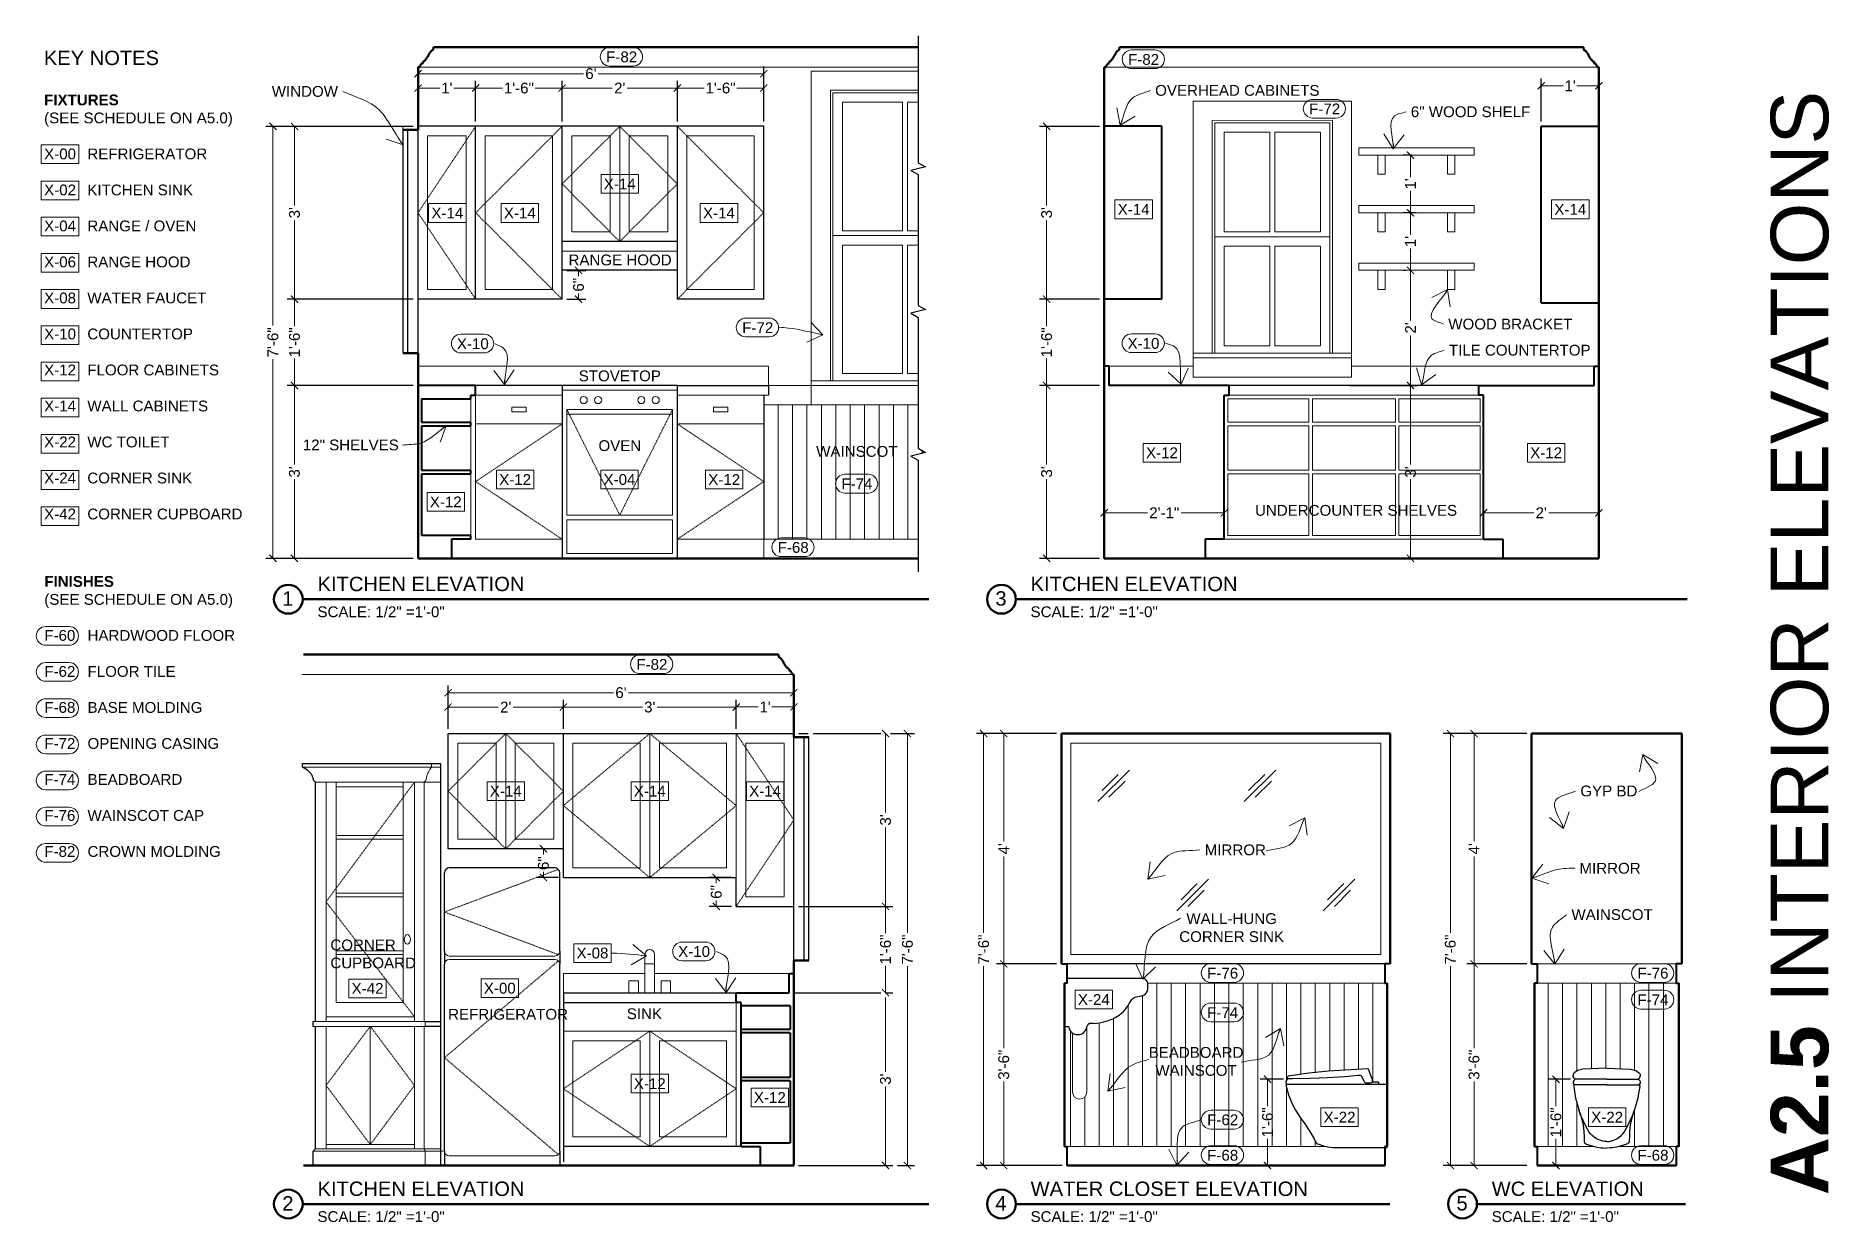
# Model space of a CAD drawing. Header units: inches. Extents: x -54 to 15382, y 469 to 41738.
# Drawn here: x 2470.4 to 2843.9, y 3610.7 to 3857.9 of the extents above; entities that cross this region are included whole.
import ezdxf

# ---------------------------------------------------------------- set-up
doc = ezdxf.new("R2010")
doc.units = ezdxf.units.IN
doc.header["$MEASUREMENT"] = 0
doc.linetypes.add('DASHED2', pattern=[0.375, 0.25, -0.125])
doc.layers.get('0').update_dxf_attribs({"lineweight": 9})
for name, color, linetype, lineweight in [('1', 7, 'Continuous', 9), ('2', 7, 'Continuous', 18), ('3', 7, 'Continuous', 30), ('4', 7, 'Continuous', 40), ('5', 7, 'Continuous', 50), ('A-DIMSx', 7, 'Continuous', 9), ('A-SYMB', 7, 'Continuous', 18), ('A-TEXTx', 7, 'Continuous', 18), ('TB-11x17', 7, 'Continuous', 50)]:
    doc.layers.add(name, color=color, linetype=linetype, lineweight=lineweight)
doc.styles.get("Standard").update_dxf_attribs({"font": 'arial.ttf'})
doc.dimstyles.get("Standard").update_dxf_attribs({"dimtxt": 3, "dimasz": 2, "dimexe": 0.03125, "dimexo": 0.0625, "dimgap": 0.03125, "dimtad": 0, "dimtoh": 1, "dimdec": 4, "dimlfac": 0.99985, "dimzin": 0, "dimdsep": 46, "dimlunit": 4, "dimtxsty": 'Standard', "dimblk": 'ARCHTICK', "dimblk1": 'ARCHTICK', "dimblk2": 'ARCHTICK', "dimcen": 0.09, "dimclrt": 256, "dimadec": 0, "dimazin": 0, "dimtfac": 1, "dimtdec": 4, "dimtofl": 0, "dimtmove": 0, "dimatfit": 3, "dimfxl": 1, "dimtolj": 1, "dimtzin": 0, "dimarcsym": 0})

msp = doc.modelspace()

# ---------------------------------------------------------------- texts
at = {"ltscale": 0.1, "char_height": 3}
for s, insert, width, attachment_point in [('{KEY NOTES}', (2472.0750019, 3854.781008), 41.924802755, 1), ('{1}', (2522.8941561, 3740.6482025), 5.575289045, 5), ('{KITCHEN ELEVATION}', (2529.0750019, 3745.1864742), 156.107329603, 1), ('{3}', (2671.3941561, 3740.6482025), 5.575289045, 5), ('{KITCHEN ELEVATION }', (2677.5750019, 3745.1864742), 156.107329603, 1), ('{KITCHEN ELEVATION}', (2529.0750019, 3619.1864742), 156.107329603, 1), ('{WATER CLOSET ELEVATION }', (2677.5750019, 3619.1864742), 156.107329603, 1), ('{WC ELEVATION }', (2773.598005, 3619.1864742), 156.107329603, 1), ('{2}', (2522.8941561, 3614.6482025), 5.575289045, 5), ('{4}', (2671.3941561, 3614.6482025), 5.575289045, 5), ('{5}', (2767.4171592, 3614.6482025), 5.575289045, 5)]:
    msp.add_mtext(s, dxfattribs=dict(at, insert=insert, width=width, attachment_point=attachment_point))
at = {"ltscale": 0.5, "insert": (2837.7789525, 3731.3797027), "char_height": 12, "attachment_point": 5, "rotation": 90}
msp.add_mtext('{\\fArial|b1|i0|c0|p34;A2.5\\fArial|b0|i0|c1|p0; INTERIOR ELEVATIONS}', dxfattribs=at)
at = {"layer": 'A-SYMB', "ltscale": 0.5, "char_height": 2.25, "width": 1.821971046, "attachment_point": 5}
for s, insert in [('{F-82}', (2592.4097091, 3853.4754678)), ('{F-82}', (2701.1010319, 3852.9437636)), ('{F-72}', (2738.8079293, 3842.6519994)), ('{X-14}', (2592.0000785, 3827.0175065)), ('{X-14}', (2556.1042727, 3820.9635761)), ('{X-14}', (2571.1984696, 3820.9635761)), ('{X-14}', (2612.6725026, 3820.9635761)), ('{X-14}', (2699.0284717, 3821.7283965)), ('{X-14}', (2789.9625668, 3821.7283965)), ('{F-72}', (2620.7371177, 3797.0774783)), ('{X-10}', (2561.4101904, 3793.7223958)), ('{X-10}', (2701.079566, 3793.7905187)), ('{X-12}', (2704.9218353, 3771.0083733)), ('{X-12}', (2784.9325545, 3771.0083733)), ('{X-12}', (2570.216072, 3765.4340569)), ('{X-04}', (2591.947146, 3765.4340569)), ('{X-12}', (2613.7641291, 3765.4340569)), ('{F-74}', (2641.3903894, 3764.5393253)), ('{X-12}', (2555.7749571, 3760.7784582)), ('{F-68}', (2628.1296115, 3751.2785474)), ('{F-82}', (2598.7063672, 3726.9084224)), ('{X-14}', (2568.2651392, 3700.5294251)), ('{X-14}', (2598.2619074, 3700.5294251)), ('{X-14}', (2622.2801521, 3700.5294251)), ('{X-08}', (2586.3334564, 3666.7808353)), ('{X-10}', (2607.4916615, 3667.0884545)), ('{F-76}', (2717.5718921, 3662.5867042)), ('{F-76}', (2807.1768441, 3662.5867042)), ('{X-42}', (2539.4844561, 3659.4224144)), ('{X-00}', (2567.0306285, 3659.4533693)), ('{X-24}', (2690.7307004, 3657.1019236)), ('{F-74}', (2807.1768441, 3657.0406187)), ('{F-74}', (2717.5718921, 3654.3873419)), ('{X-12}', (2598.2619074, 3639.5848864)), ('{X-12}', (2623.2663402, 3636.6993953)), ('{X-22}', (2741.913977, 3632.5998027)), ('{X-22}', (2797.6390595, 3632.5998027)), ('{F-62}', (2717.5753821, 3632.0378922)), ('{F-68}', (2717.5718921, 3624.6473795)), ('{F-68}', (2807.1768441, 3624.6473795))]:
    msp.add_mtext(s, dxfattribs=dict(at, insert=insert))
at = {"layer": 'A-TEXTx', "ltscale": 0.25, "char_height": 2.25}
for s, insert, attachment_point in [('{WINDOW}', (2533.3291978, 3846.2841311), 6), ('{OVERHEAD CABINETS}', (2703.5106254, 3846.5017761), 4), ('6" WOOD SHELF', (2756.75381, 3842.0465268), 4), ('WOOD BRACKET', (2764.5522505, 3797.8108785), 4), ('{TILE COUNTERTOP}', (2764.677127, 3792.376772), 4), ('{12" SHELVES}', (2526.0068976, 3772.6315446), 4), ('{WAINSCOT}', (2632.9164694, 3771.2787084), 4), ('{UNDERCOUNTER SHELVES}', (2766.3902285, 3759.003015), 6), ('{GYP BD}', (2792.0540987, 3700.5480064), 4), ('{MIRROR}', (2713.8309703, 3688.2754542), 4), ('{MIRROR}', (2791.8737492, 3684.4428677), 4), ('{WALL-HUNG\\PCORNER SINK}', (2719.440328, 3672.0719939), 5), ('{WAINSCOT}', (2790.1990009, 3674.7878882), 4), ('{BEADBOARD\\PWAINSCOT}', (2712.0182278, 3644.1992033), 5)]:
    msp.add_mtext(s, dxfattribs=dict(at, insert=insert, attachment_point=attachment_point))
at = {"layer": 'A-TEXTx', "ltscale": 0.5, "insert": (2472.1315127, 3845.6510854), "char_height": 2.25, "width": 63.773871564, "attachment_point": 1}
msp.add_mtext('{\\fArial|b1|i0|c0|p34;FIXTURES }\\P(SEE SCHEDULE ON A5.0)\\P\\PX-00\tREFRIGERATOR\t\t\\P\\PX-02\tKITCHEN SINK\t\t\t\\P\\PX-04\tRANGE / OVEN\t\t\\P\\PX-06\tRANGE HOOD\t\t\\P\\PX-08\tWATER FAUCET\\P\\PX-10\tCOUNTERTOP\\P\\PX-12\tFLOOR CABINETS\t\\P\\PX-14\tWALL CABINETS\t\\P\\PX-22\tWC TOILET\t\\P\\PX-24\tCORNER SINK\\P\\PX-42\tCORNER CUPBOARD', dxfattribs=at)
at = {"layer": 'A-TEXTx', "ltscale": 0.25, "char_height": 2.25}
for s, insert, width, attachment_point in [('{\\fArial Unicode MS|b0|i0|c0|p0;RANGE HOOD}', (2592.0788211, 3812.3119597), 26.434159338, 2), ('{\\fArial Unicode MS|b0|i0|c0|p0;STOVETOP}', (2592.0257639, 3788.168051), 19.370004608, 2), ('{\\fArial Unicode MS|b0|i0|c0|p0;OVEN}', (2592.0257639, 3773.6275536), 19.370004608, 2), ('{\\fArial|b1|i0|c0|p34;FINISHES }\\P(SEE SCHEDULE ON A5.0)\\P\\PF-60\tHARDWOOD FLOOR\\P\\PF-62\tFLOOR TILE\\P\\PF-68\tBASE MOLDING\t\\P\\PF-72\tOPENING CASING\\P\\PF-74\tBEADBOARD\\P\\PF-76\tWAINSCOT CAP\\P\\PF-82\tCROWN MOLDING\t\\P\\P{\\fArial|b0|i0|c1|p0;\\W5.15290;  }\t\t', (2472.1725521, 3745.3393697), 43.615151486, 1), ('{CORNER CUPBOARD}', (2531.7470385, 3669.6064783), 23.925091128, 1), ('{\\fArial Unicode MS|b0|i0|c0|p0;REFRIGERATOR}', (2581.233487, 3654.0167243), 2.578179876, 6), ('{\\fArial Unicode MS|b0|i0|c0|p0;SINK}', (2600.8083731, 3654.1347547), 2.578179876, 6)]:
    msp.add_mtext(s, dxfattribs=dict(at, insert=insert, width=width, attachment_point=attachment_point))
at = {"layer": 'TB-11x17', "ltscale": 0.5, "char_height": 2.25, "width": 36.538089978, "attachment_point": 1}
for insert in [(2529.0592751, 3739.0118138), (2677.5592751, 3739.0118138), (2529.0592751, 3613.0118138), (2677.5592751, 3613.0118138), (2773.5822782, 3613.0118138)]:
    msp.add_mtext('{SCALE: 1/2" =1\'-0"}', dxfattribs=dict(at, insert=insert))

# ---------------------------------------------------------------- blocks, each defined once
blk = doc.blocks.new('REF elev 24 wide')
at = {"layer": '2'}
for p, q in [((1843.17, 164.78), (1821.17, 164.78)), ((1843.17, 164.06), (1821.17, 164.06)), ((1843.17, 123.12), (1821.17, 123.12))]:
    blk.add_line(p, q, dxfattribs=at)
for centre, start, end in [((1821.17, 165.78), 180, 270), ((1843.17, 165.78), 270, 0), ((1821.17, 163.06), 90, 180), ((1843.17, 163.06), 0, 90), ((1821.17, 124.12), 180, 270), ((1843.17, 124.12), 270, 0)]:
    blk.add_arc(centre, 1, start, end, dxfattribs=at)
at = {"layer": '3'}
for p, q in [((1843.17, 183.13), (1821.17, 183.13)), ((1820.17, 165.78), (1820.17, 182.13)), ((1844.17, 165.78), (1844.17, 182.13)), ((1820.17, 165.78), (1820.17, 163.06)), ((1844.17, 165.78), (1844.17, 163.06)), ((1820.17, 124.12), (1820.17, 163.06)), ((1844.17, 124.12), (1844.17, 163.06)), ((1820.17, 124.12), (1820.17, 121.12)), ((1844.17, 124.12), (1844.17, 121.12))]:
    blk.add_line(p, q, dxfattribs=at)
for centre, start, end in [((1821.17, 182.13), 90, 180), ((1843.17, 182.13), 0, 90)]:
    blk.add_arc(centre, 1, start, end, dxfattribs=at)
blk = doc.blocks.new('_ArchTick')
at = {"color": 0, "linetype": 'ByBlock', "lineweight": 0, "const_width": 0.15}
blk.add_lwpolyline([(-0.5, -0.5), (0.5, 0.5)], dxfattribs=at)
blk = doc.blocks.new('*D316')
at = {"layer": 'A-DIMSx', "color": 0, "lineweight": -2, "ltscale": 0.1}
for p, q in [((2692.91, 3754.02), (2692.91, 3760.01)), ((2717.91, 3754.02), (2717.91, 3760.01))]:
    blk.add_line(p, q, dxfattribs=at)
at = {"layer": 'A-DIMSx', "color": 0, "lineweight": 5, "ltscale": 0.1}
for p, q in [((2692.91, 3758.51), (2701.89, 3758.51)), ((2717.91, 3758.51), (2708.93, 3758.51))]:
    blk.add_line(p, q, dxfattribs=at)
at = {"layer": 'A-DIMSx', "color": 0, "lineweight": 5, "xscale": 1.5, "yscale": 1.5, "zscale": 1.5, "rotation": 180}
blk.add_blockref('_ArchTick', (2692.91, 3758.51), dxfattribs=at)
at = {"layer": 'A-DIMSx', "color": 0, "lineweight": 5, "xscale": 1.5, "yscale": 1.5, "zscale": 1.5}
blk.add_blockref('_ArchTick', (2717.91, 3758.51), dxfattribs=at)
at = {"layer": 'A-DIMSx', "ltscale": 0.25, "insert": (2705.41, 3758.51), "char_height": 2.25, "attachment_point": 5}
blk.add_mtext('\\A1;2\'-1"', dxfattribs=at)
blk = doc.blocks.new('*D317')
at = {"layer": 'A-DIMSx', "color": 0, "lineweight": -2, "ltscale": 0.1}
for p, q in [((2771.91, 3754.02), (2771.91, 3760.01)), ((2795.91, 3750.02), (2795.91, 3760.01))]:
    blk.add_line(p, q, dxfattribs=at)
at = {"layer": 'A-DIMSx', "color": 0, "lineweight": 5, "ltscale": 0.1}
for p, q in [((2771.91, 3758.51), (2782.35, 3758.51)), ((2795.91, 3758.51), (2785.46, 3758.51))]:
    blk.add_line(p, q, dxfattribs=at)
at = {"layer": 'A-DIMSx', "color": 0, "lineweight": 5, "xscale": 1.5, "yscale": 1.5, "zscale": 1.5, "rotation": 180}
blk.add_blockref('_ArchTick', (2771.91, 3758.51), dxfattribs=at)
at = {"layer": 'A-DIMSx', "color": 0, "lineweight": 5, "xscale": 1.5, "yscale": 1.5, "zscale": 1.5}
blk.add_blockref('_ArchTick', (2795.91, 3758.51), dxfattribs=at)
at = {"layer": 'A-DIMSx', "ltscale": 0.25, "insert": (2783.91, 3758.51), "char_height": 2.25, "attachment_point": 5}
blk.add_mtext("\\A1;2'", dxfattribs=at)
blk = doc.blocks.new('*D318')
at = {"layer": 'A-DIMSx', "color": 0, "lineweight": -2, "ltscale": 0.1}
for p, q in [((2580, 3840.02), (2580, 3848.49)), ((2604, 3840.02), (2604, 3848.49))]:
    blk.add_line(p, q, dxfattribs=at)
at = {"layer": 'A-DIMSx', "color": 0, "lineweight": 5, "ltscale": 0.1}
for p, q in [((2580, 3846.99), (2590.45, 3846.99)), ((2604, 3846.99), (2593.55, 3846.99))]:
    blk.add_line(p, q, dxfattribs=at)
at = {"layer": 'A-DIMSx', "color": 0, "lineweight": 5, "xscale": 1.5, "yscale": 1.5, "zscale": 1.5, "rotation": 180}
blk.add_blockref('_ArchTick', (2580, 3846.99), dxfattribs=at)
at = {"layer": 'A-DIMSx', "color": 0, "lineweight": 5, "xscale": 1.5, "yscale": 1.5, "zscale": 1.5}
blk.add_blockref('_ArchTick', (2604, 3846.99), dxfattribs=at)
at = {"layer": 'A-DIMSx', "ltscale": 0.25, "insert": (2592, 3846.99), "char_height": 2.25, "attachment_point": 5}
blk.add_mtext("\\A1;2'", dxfattribs=at)
blk = doc.blocks.new('*D319')
at = {"layer": 'A-DIMSx', "color": 0, "lineweight": -2, "ltscale": 0.1}
for p, q in [((2604, 3840.02), (2604, 3848.49)), ((2622, 3840.02), (2622, 3848.49))]:
    blk.add_line(p, q, dxfattribs=at)
at = {"layer": 'A-DIMSx', "color": 0, "lineweight": 5, "ltscale": 0.1}
for p, q in [((2604, 3846.99), (2609.61, 3846.99)), ((2622, 3846.99), (2616.39, 3846.99))]:
    blk.add_line(p, q, dxfattribs=at)
at = {"layer": 'A-DIMSx', "color": 0, "lineweight": 5, "xscale": 1.5, "yscale": 1.5, "zscale": 1.5, "rotation": 180}
blk.add_blockref('_ArchTick', (2604, 3846.99), dxfattribs=at)
at = {"layer": 'A-DIMSx', "color": 0, "lineweight": 5, "xscale": 1.5, "yscale": 1.5, "zscale": 1.5}
blk.add_blockref('_ArchTick', (2622, 3846.99), dxfattribs=at)
at = {"layer": 'A-DIMSx', "ltscale": 0.25, "insert": (2613, 3846.99), "char_height": 2.25, "attachment_point": 5}
blk.add_mtext('\\A1;1\'-6"', dxfattribs=at)
blk = doc.blocks.new('*D320')
at = {"layer": 'A-DIMSx', "color": 0, "lineweight": -2, "ltscale": 0.1}
for p, q in [((2562, 3840.02), (2562, 3848.49)), ((2580, 3840.02), (2580, 3848.49))]:
    blk.add_line(p, q, dxfattribs=at)
at = {"layer": 'A-DIMSx', "color": 0, "lineweight": 5, "ltscale": 0.1}
for p, q in [((2562, 3846.99), (2567.61, 3846.99)), ((2580, 3846.99), (2574.39, 3846.99))]:
    blk.add_line(p, q, dxfattribs=at)
at = {"layer": 'A-DIMSx', "color": 0, "lineweight": 5, "xscale": 1.5, "yscale": 1.5, "zscale": 1.5, "rotation": 180}
blk.add_blockref('_ArchTick', (2562, 3846.99), dxfattribs=at)
at = {"layer": 'A-DIMSx', "color": 0, "lineweight": 5, "xscale": 1.5, "yscale": 1.5, "zscale": 1.5}
blk.add_blockref('_ArchTick', (2580, 3846.99), dxfattribs=at)
at = {"layer": 'A-DIMSx', "ltscale": 0.25, "insert": (2571, 3846.99), "char_height": 2.25, "attachment_point": 5}
blk.add_mtext('\\A1;1\'-6"', dxfattribs=at)
blk = doc.blocks.new('*D321')
at = {"layer": 'A-DIMSx', "color": 0, "lineweight": -2, "ltscale": 0.1}
for p, q in [((2550, 3840.02), (2550, 3848.49)), ((2562, 3840.02), (2562, 3848.49))]:
    blk.add_line(p, q, dxfattribs=at)
at = {"layer": 'A-DIMSx', "color": 0, "lineweight": 5, "ltscale": 0.1}
for p, q in [((2550, 3846.99), (2554.57, 3846.99)), ((2562, 3846.99), (2557.43, 3846.99))]:
    blk.add_line(p, q, dxfattribs=at)
at = {"layer": 'A-DIMSx', "color": 0, "lineweight": 5, "xscale": 1.5, "yscale": 1.5, "zscale": 1.5, "rotation": 180}
blk.add_blockref('_ArchTick', (2550, 3846.99), dxfattribs=at)
at = {"layer": 'A-DIMSx', "color": 0, "lineweight": 5, "xscale": 1.5, "yscale": 1.5, "zscale": 1.5}
blk.add_blockref('_ArchTick', (2562, 3846.99), dxfattribs=at)
at = {"layer": 'A-DIMSx', "ltscale": 0.25, "insert": (2556, 3846.99), "char_height": 2.25, "attachment_point": 5}
blk.add_mtext("\\A1;1'", dxfattribs=at)
blk = doc.blocks.new('*D322')
at = {"layer": 'A-DIMSx', "color": 0, "lineweight": -2, "ltscale": 0.1}
for p, q in [((2550, 3840.02), (2550, 3851.49)), ((2622, 3840.02), (2622, 3851.49))]:
    blk.add_line(p, q, dxfattribs=at)
at = {"layer": 'A-DIMSx', "color": 0, "lineweight": 5, "ltscale": 0.1}
for p, q in [((2550, 3849.99), (2584.47, 3849.99)), ((2622, 3849.99), (2587.53, 3849.99))]:
    blk.add_line(p, q, dxfattribs=at)
at = {"layer": 'A-DIMSx', "color": 0, "lineweight": 5, "xscale": 1.5, "yscale": 1.5, "zscale": 1.5, "rotation": 180}
blk.add_blockref('_ArchTick', (2550, 3849.99), dxfattribs=at)
at = {"layer": 'A-DIMSx', "color": 0, "lineweight": 5, "xscale": 1.5, "yscale": 1.5, "zscale": 1.5}
blk.add_blockref('_ArchTick', (2622, 3849.99), dxfattribs=at)
at = {"layer": 'A-DIMSx', "ltscale": 0.25, "insert": (2586, 3849.99), "char_height": 2.25, "attachment_point": 5}
blk.add_mtext("\\A1;6'", dxfattribs=at)
blk = doc.blocks.new('*D323')
at = {"layer": 'A-DIMSx', "color": 0, "lineweight": -2, "ltscale": 0.1}
for p, q in [((2549, 3785.02), (2522.76, 3785.02)), ((2549, 3749.02), (2522.76, 3749.02))]:
    blk.add_line(p, q, dxfattribs=at)
at = {"layer": 'A-DIMSx', "color": 0, "lineweight": 5, "ltscale": 0.1}
for p, q in [((2524.26, 3785.02), (2524.26, 3768.56)), ((2524.26, 3749.02), (2524.26, 3765.49))]:
    blk.add_line(p, q, dxfattribs=at)
at = {"layer": 'A-DIMSx', "color": 0, "lineweight": 5, "xscale": 1.5, "yscale": 1.5, "zscale": 1.5}
for p, rotation in [((2524.26, 3785.02), 90), ((2524.26, 3749.02), 270)]:
    blk.add_blockref('_ArchTick', p, dxfattribs=dict(at, rotation=rotation))
at = {"layer": 'A-DIMSx', "ltscale": 0.25, "insert": (2524.26, 3767.02), "char_height": 2.25, "attachment_point": 5, "rotation": 90}
blk.add_mtext("\\A1;3'", dxfattribs=at)
blk = doc.blocks.new('*D324')
at = {"layer": 'A-DIMSx', "color": 0, "lineweight": -2, "ltscale": 0.1}
for p, q in [((2549, 3803.02), (2522.78, 3803.02)), ((2549, 3785.02), (2522.78, 3785.02))]:
    blk.add_line(p, q, dxfattribs=at)
at = {"layer": 'A-DIMSx', "color": 0, "lineweight": 5, "ltscale": 0.1}
for p, q in [((2524.28, 3803.02), (2524.28, 3797.42)), ((2524.28, 3785.02), (2524.28, 3790.63))]:
    blk.add_line(p, q, dxfattribs=at)
at = {"layer": 'A-DIMSx', "color": 0, "lineweight": 5, "xscale": 1.5, "yscale": 1.5, "zscale": 1.5}
for p, rotation in [((2524.28, 3803.02), 90), ((2524.28, 3785.02), 270)]:
    blk.add_blockref('_ArchTick', p, dxfattribs=dict(at, rotation=rotation))
at = {"layer": 'A-DIMSx', "ltscale": 0.25, "insert": (2524.28, 3794.02), "char_height": 2.25, "attachment_point": 5, "rotation": 90}
blk.add_mtext('\\A1;1\'-6"', dxfattribs=at)
blk = doc.blocks.new('*D325')
at = {"layer": 'A-DIMSx', "color": 0, "lineweight": -2, "ltscale": 0.1}
for p, q in [((2549, 3839.02), (2522.78, 3839.02)), ((2549, 3803.02), (2522.78, 3803.02))]:
    blk.add_line(p, q, dxfattribs=at)
at = {"layer": 'A-DIMSx', "color": 0, "lineweight": 5, "ltscale": 0.1}
for p, q in [((2524.28, 3839.02), (2524.28, 3822.56)), ((2524.28, 3803.02), (2524.28, 3819.49))]:
    blk.add_line(p, q, dxfattribs=at)
at = {"layer": 'A-DIMSx', "color": 0, "lineweight": 5, "xscale": 1.5, "yscale": 1.5, "zscale": 1.5}
for p, rotation in [((2524.28, 3839.02), 90), ((2524.28, 3803.02), 270)]:
    blk.add_blockref('_ArchTick', p, dxfattribs=dict(at, rotation=rotation))
at = {"layer": 'A-DIMSx', "ltscale": 0.25, "insert": (2524.28, 3821.02), "char_height": 2.25, "attachment_point": 5, "rotation": 90}
blk.add_mtext("\\A1;3'", dxfattribs=at)
blk = doc.blocks.new('*D326')
at = {"layer": 'A-DIMSx', "color": 0, "lineweight": -2, "ltscale": 0.1}
for p, q in [((2549, 3839.02), (2518.28, 3839.02)), ((2549, 3749.02), (2518.28, 3749.02))]:
    blk.add_line(p, q, dxfattribs=at)
at = {"layer": 'A-DIMSx', "color": 0, "lineweight": 5, "ltscale": 0.1}
for p, q in [((2519.78, 3839.02), (2519.78, 3797.51)), ((2519.78, 3749.02), (2519.78, 3790.53))]:
    blk.add_line(p, q, dxfattribs=at)
at = {"layer": 'A-DIMSx', "color": 0, "lineweight": 5, "xscale": 1.5, "yscale": 1.5, "zscale": 1.5}
for p, rotation in [((2519.78, 3839.02), 90), ((2519.78, 3749.02), 270)]:
    blk.add_blockref('_ArchTick', p, dxfattribs=dict(at, rotation=rotation))
at = {"layer": 'A-DIMSx', "ltscale": 0.25, "insert": (2519.78, 3794.02), "char_height": 2.25, "attachment_point": 5, "rotation": 90}
blk.add_mtext('\\A1;7\'-6"', dxfattribs=at)
blk = doc.blocks.new('*D327')
at = {"layer": 'A-DIMSx', "color": 0, "lineweight": -2, "ltscale": 0.1}
for p, q in [((2579.26, 3688.52), (2574.61, 3688.52)), ((2579.26, 3682.52), (2574.61, 3682.52))]:
    blk.add_line(p, q, dxfattribs=at)
at = {"layer": 'A-DIMSx', "color": 0, "lineweight": 5, "ltscale": 0.1}
for p, q in [((2576.11, 3688.52), (2576.11, 3687.32)), ((2576.11, 3682.52), (2576.11, 3683.72))]:
    blk.add_line(p, q, dxfattribs=at)
at = {"layer": 'A-DIMSx', "color": 0, "lineweight": 5, "xscale": 1.5, "yscale": 1.5, "zscale": 1.5}
for p, rotation in [((2576.11, 3688.52), 90), ((2576.11, 3682.52), 270)]:
    blk.add_blockref('_ArchTick', p, dxfattribs=dict(at, rotation=rotation))
at = {"layer": 'A-DIMSx', "ltscale": 0.25, "insert": (2576.11, 3685.52), "char_height": 2.25, "attachment_point": 5, "rotation": 90}
blk.add_mtext('\\A1;6"', dxfattribs=at)
blk = doc.blocks.new('*D328')
at = {"layer": 'A-DIMSx', "color": 0, "lineweight": -2, "ltscale": 0.1}
for p, q in [((2556.26, 3713.52), (2556.26, 3719.53)), ((2580.26, 3713.52), (2580.26, 3719.53))]:
    blk.add_line(p, q, dxfattribs=at)
at = {"layer": 'A-DIMSx', "color": 0, "lineweight": 5, "ltscale": 0.1}
for p, q in [((2556.26, 3718.03), (2566.71, 3718.03)), ((2580.26, 3718.03), (2569.82, 3718.03))]:
    blk.add_line(p, q, dxfattribs=at)
at = {"layer": 'A-DIMSx', "color": 0, "lineweight": 5, "xscale": 1.5, "yscale": 1.5, "zscale": 1.5, "rotation": 180}
blk.add_blockref('_ArchTick', (2556.26, 3718.03), dxfattribs=at)
at = {"layer": 'A-DIMSx', "color": 0, "lineweight": 5, "xscale": 1.5, "yscale": 1.5, "zscale": 1.5}
blk.add_blockref('_ArchTick', (2580.26, 3718.03), dxfattribs=at)
at = {"layer": 'A-DIMSx', "ltscale": 0.25, "insert": (2568.26, 3718.03), "char_height": 2.25, "attachment_point": 5}
blk.add_mtext("\\A1;2'", dxfattribs=at)
blk = doc.blocks.new('*D329')
at = {"layer": 'A-DIMSx', "color": 0, "lineweight": -2, "ltscale": 0.1}
for p, q in [((2580.26, 3713.58), (2580.26, 3719.53)), ((2616.26, 3713.52), (2616.26, 3719.53))]:
    blk.add_line(p, q, dxfattribs=at)
at = {"layer": 'A-DIMSx', "color": 0, "lineweight": 5, "ltscale": 0.1}
for p, q in [((2580.26, 3718.03), (2596.73, 3718.03)), ((2616.26, 3718.03), (2599.8, 3718.03))]:
    blk.add_line(p, q, dxfattribs=at)
at = {"layer": 'A-DIMSx', "color": 0, "lineweight": 5, "xscale": 1.5, "yscale": 1.5, "zscale": 1.5, "rotation": 180}
blk.add_blockref('_ArchTick', (2580.26, 3718.03), dxfattribs=at)
at = {"layer": 'A-DIMSx', "color": 0, "lineweight": 5, "xscale": 1.5, "yscale": 1.5, "zscale": 1.5}
blk.add_blockref('_ArchTick', (2616.26, 3718.03), dxfattribs=at)
at = {"layer": 'A-DIMSx', "ltscale": 0.25, "insert": (2598.26, 3718.03), "char_height": 2.25, "attachment_point": 5}
blk.add_mtext("\\A1;3'", dxfattribs=at)
blk = doc.blocks.new('*D330')
at = {"layer": 'A-DIMSx', "color": 0, "lineweight": -2, "ltscale": 0.1}
for p, q in [((2616.26, 3713.58), (2616.26, 3719.56)), ((2628.26, 3713.52), (2628.26, 3719.56))]:
    blk.add_line(p, q, dxfattribs=at)
at = {"layer": 'A-DIMSx', "color": 0, "lineweight": 5, "ltscale": 0.1}
for p, q in [((2616.26, 3718.06), (2620.83, 3718.06)), ((2628.26, 3718.06), (2623.69, 3718.06))]:
    blk.add_line(p, q, dxfattribs=at)
at = {"layer": 'A-DIMSx', "color": 0, "lineweight": 5, "xscale": 1.5, "yscale": 1.5, "zscale": 1.5, "rotation": 180}
blk.add_blockref('_ArchTick', (2616.26, 3718.06), dxfattribs=at)
at = {"layer": 'A-DIMSx', "color": 0, "lineweight": 5, "xscale": 1.5, "yscale": 1.5, "zscale": 1.5}
blk.add_blockref('_ArchTick', (2628.26, 3718.06), dxfattribs=at)
at = {"layer": 'A-DIMSx', "ltscale": 0.25, "insert": (2622.26, 3718.06), "char_height": 2.25, "attachment_point": 5}
blk.add_mtext("\\A1;1'", dxfattribs=at)
blk = doc.blocks.new('*D331')
at = {"layer": 'A-DIMSx', "color": 0, "lineweight": -2, "ltscale": 0.1}
for p, q in [((2628.26, 3658.52), (2646.36, 3658.52)), ((2648.36, 3658.52), (2648.86, 3658.52)), ((2629.26, 3622.52), (2648.86, 3622.52))]:
    blk.add_line(p, q, dxfattribs=at)
at = {"layer": 'A-DIMSx', "color": 0, "lineweight": 5, "ltscale": 0.1}
for p, q in [((2647.36, 3657.52), (2647.36, 3642.05)), ((2647.36, 3622.52), (2647.36, 3638.98))]:
    blk.add_line(p, q, dxfattribs=at)
at = {"layer": 'A-DIMSx', "color": 0, "lineweight": 5, "xscale": 1.5, "yscale": 1.5, "zscale": 1.5}
for p, rotation in [((2647.36, 3658.52), 90), ((2647.36, 3622.52), 270)]:
    blk.add_blockref('_ArchTick', p, dxfattribs=dict(at, rotation=rotation))
at = {"layer": 'A-DIMSx', "ltscale": 0.25, "insert": (2647.36, 3640.52), "char_height": 2.25, "attachment_point": 5, "rotation": 90}
blk.add_mtext("\\A1;3'", dxfattribs=at)
blk = doc.blocks.new('*D332')
at = {"layer": 'A-DIMSx', "color": 0, "lineweight": -2, "ltscale": 0.1}
for p, q in [((2629.26, 3676.52), (2648.86, 3676.52)), ((2647.36, 3658.52), (2648.86, 3658.52))]:
    blk.add_line(p, q, dxfattribs=at)
at = {"layer": 'A-DIMSx', "color": 0, "lineweight": 5, "ltscale": 0.1}
for p, q in [((2647.36, 3676.52), (2647.36, 3670.91)), ((2647.36, 3658.52), (2647.36, 3664.12))]:
    blk.add_line(p, q, dxfattribs=at)
at = {"layer": 'A-DIMSx', "color": 0, "lineweight": 5, "xscale": 1.5, "yscale": 1.5, "zscale": 1.5}
for p, rotation in [((2647.36, 3676.52), 90), ((2647.36, 3658.52), 270)]:
    blk.add_blockref('_ArchTick', p, dxfattribs=dict(at, rotation=rotation))
at = {"layer": 'A-DIMSx', "ltscale": 0.25, "insert": (2647.36, 3667.52), "char_height": 2.25, "attachment_point": 5, "rotation": 90}
blk.add_mtext('\\A1;1\'-6"', dxfattribs=at)
blk = doc.blocks.new('*D333')
at = {"layer": 'A-DIMSx', "color": 0, "lineweight": -2, "ltscale": 0.1}
blk.add_line((2629.26, 3712.52), (2631.26, 3712.52), dxfattribs=at)
at = {"layer": 'A-DIMSx', "color": 0, "lineweight": 5, "ltscale": 0.1}
for p, q in [((2647.36, 3712.52), (2647.36, 3696.05)), ((2647.36, 3676.52), (2647.36, 3692.98))]:
    blk.add_line(p, q, dxfattribs=at)
at = {"layer": 'A-DIMSx', "color": 0, "lineweight": 5, "xscale": 1.5, "yscale": 1.5, "zscale": 1.5}
for p, rotation in [((2647.36, 3712.52), 90), ((2647.36, 3676.52), 270)]:
    blk.add_blockref('_ArchTick', p, dxfattribs=dict(at, rotation=rotation))
at = {"layer": 'A-DIMSx', "ltscale": 0.25, "insert": (2647.36, 3694.52), "char_height": 2.25, "attachment_point": 5, "rotation": 90}
blk.add_mtext("\\A1;3'", dxfattribs=at)
blk = doc.blocks.new('*D334')
at = {"layer": 'A-DIMSx', "color": 0, "lineweight": -2, "ltscale": 0.1}
for p, q in [((2632.26, 3712.52), (2646.36, 3712.52)), ((2648.36, 3712.52), (2653.42, 3712.52)), ((2649.86, 3622.52), (2653.42, 3622.52))]:
    blk.add_line(p, q, dxfattribs=at)
at = {"layer": 'A-DIMSx', "color": 0, "lineweight": 5, "ltscale": 0.1}
for p, q in [((2651.92, 3712.52), (2651.92, 3671)), ((2651.92, 3622.52), (2651.92, 3664.03))]:
    blk.add_line(p, q, dxfattribs=at)
at = {"layer": 'A-DIMSx', "color": 0, "lineweight": 5, "xscale": 1.5, "yscale": 1.5, "zscale": 1.5}
for p, rotation in [((2651.92, 3712.52), 90), ((2651.92, 3622.52), 270)]:
    blk.add_blockref('_ArchTick', p, dxfattribs=dict(at, rotation=rotation))
at = {"layer": 'A-DIMSx', "ltscale": 0.25, "insert": (2651.92, 3667.52), "char_height": 2.25, "attachment_point": 5, "rotation": 90}
blk.add_mtext('\\A1;7\'-6"', dxfattribs=at)
blk = doc.blocks.new('*D335')
at = {"layer": 'A-DIMSx', "color": 0, "lineweight": -2, "ltscale": 0.1}
for p, q in [((2556.26, 3713.52), (2556.26, 3722.53)), ((2628.26, 3713.52), (2628.26, 3722.53))]:
    blk.add_line(p, q, dxfattribs=at)
at = {"layer": 'A-DIMSx', "color": 0, "lineweight": 5, "ltscale": 0.1}
for p, q in [((2556.26, 3721.03), (2590.73, 3721.03)), ((2628.26, 3721.03), (2593.8, 3721.03))]:
    blk.add_line(p, q, dxfattribs=at)
at = {"layer": 'A-DIMSx', "color": 0, "lineweight": 5, "xscale": 1.5, "yscale": 1.5, "zscale": 1.5, "rotation": 180}
blk.add_blockref('_ArchTick', (2556.26, 3721.03), dxfattribs=at)
at = {"layer": 'A-DIMSx', "color": 0, "lineweight": 5, "xscale": 1.5, "yscale": 1.5, "zscale": 1.5}
blk.add_blockref('_ArchTick', (2628.26, 3721.03), dxfattribs=at)
at = {"layer": 'A-DIMSx', "ltscale": 0.25, "insert": (2592.26, 3721.03), "char_height": 2.25, "attachment_point": 5}
blk.add_mtext("\\A1;6'", dxfattribs=at)
blk = doc.blocks.new('*D336')
at = {"layer": 'A-DIMSx', "color": 0, "lineweight": -2, "ltscale": 0.1}
for p, q in [((2682.98, 3664.52), (2670.48, 3664.52)), ((2684.11, 3622.52), (2670.48, 3622.52))]:
    blk.add_line(p, q, dxfattribs=at)
at = {"layer": 'A-DIMSx', "color": 0, "lineweight": 5, "ltscale": 0.1}
for p, q in [((2671.98, 3664.52), (2671.98, 3647.01)), ((2671.98, 3622.52), (2671.98, 3640.02))]:
    blk.add_line(p, q, dxfattribs=at)
at = {"layer": 'A-DIMSx', "color": 0, "lineweight": 5, "xscale": 1.5, "yscale": 1.5, "zscale": 1.5}
for p, rotation in [((2671.98, 3664.52), 90), ((2671.98, 3622.52), 270)]:
    blk.add_blockref('_ArchTick', p, dxfattribs=dict(at, rotation=rotation))
at = {"layer": 'A-DIMSx', "ltscale": 0.25, "insert": (2671.98, 3643.52), "char_height": 2.25, "attachment_point": 5, "rotation": 90}
blk.add_mtext('\\A1;3\'-6"', dxfattribs=at)
blk = doc.blocks.new('*D337')
at = {"layer": 'A-DIMSx', "color": 0, "lineweight": -2, "ltscale": 0.1}
for p, q in [((2682.98, 3712.52), (2670.48, 3712.52)), ((2682.98, 3664.52), (2670.48, 3664.52))]:
    blk.add_line(p, q, dxfattribs=at)
at = {"layer": 'A-DIMSx', "color": 0, "lineweight": 5, "ltscale": 0.1}
for p, q in [((2671.98, 3712.52), (2671.98, 3690.09)), ((2671.98, 3664.52), (2671.98, 3686.94))]:
    blk.add_line(p, q, dxfattribs=at)
at = {"layer": 'A-DIMSx', "color": 0, "lineweight": 5, "xscale": 1.5, "yscale": 1.5, "zscale": 1.5}
for p, rotation in [((2671.98, 3712.52), 90), ((2671.98, 3664.52), 270)]:
    blk.add_blockref('_ArchTick', p, dxfattribs=dict(at, rotation=rotation))
at = {"layer": 'A-DIMSx', "ltscale": 0.25, "insert": (2671.98, 3688.52), "char_height": 2.25, "attachment_point": 5, "rotation": 90}
blk.add_mtext("\\A1;4'", dxfattribs=at)
blk = doc.blocks.new('*D338')
at = {"layer": 'A-DIMSx', "color": 0, "lineweight": -2, "ltscale": 0.1}
for p, q in [((2682.98, 3712.52), (2666.29, 3712.52)), ((2684.11, 3622.52), (2666.29, 3622.52))]:
    blk.add_line(p, q, dxfattribs=at)
at = {"layer": 'A-DIMSx', "color": 0, "lineweight": 5, "ltscale": 0.1}
for p, q in [((2667.79, 3712.52), (2667.79, 3671)), ((2667.79, 3622.52), (2667.79, 3664.03))]:
    blk.add_line(p, q, dxfattribs=at)
at = {"layer": 'A-DIMSx', "color": 0, "lineweight": 5, "xscale": 1.5, "yscale": 1.5, "zscale": 1.5}
for p, rotation in [((2667.79, 3712.52), 90), ((2667.79, 3622.52), 270)]:
    blk.add_blockref('_ArchTick', p, dxfattribs=dict(at, rotation=rotation))
at = {"layer": 'A-DIMSx', "ltscale": 0.25, "insert": (2667.79, 3667.52), "char_height": 2.25, "attachment_point": 5, "rotation": 90}
blk.add_mtext('\\A1;7\'-6"', dxfattribs=at)
blk = doc.blocks.new('Corner Cupboard')
at = {"layer": '1'}
for p, q in [((3161.43, 3708.31), (3188.27, 3708.31)), ((3164.13, 3705.18), (3186.76, 3705.18)), ((3166.34, 3655.31), (3166.34, 3705.18)), ((3168.46, 3659.31), (3168.46, 3705.18)), ((3182.43, 3659.31), (3182.43, 3705.18)), ((3184.76, 3655.31), (3184.76, 3705.18)), ((3168.46, 3704.18), (3182.43, 3704.18)), ((3168.46, 3694.06), (3182.43, 3694.06)), ((3168.46, 3693.31), (3182.43, 3693.31)), ((3168.46, 3682.06), (3182.43, 3682.06)), ((3168.46, 3681.31), (3182.43, 3681.31)), ((3168.46, 3670.06), (3182.43, 3670.06)), ((3168.46, 3669.31), (3182.43, 3669.31)), ((3166.34, 3656.31), (3184.76, 3656.31)), ((3168.46, 3659.31), (3182.43, 3659.31)), ((3166.34, 3628.8), (3166.34, 3654.31)), ((3184.76, 3628.8), (3184.76, 3654.31)), ((3163.63, 3628.3), (3190.76, 3628.3)), ((3166.34, 3629.68), (3184.76, 3629.68))]:
    blk.add_line(p, q, dxfattribs=at)
at = {"layer": '1', "ltscale": 0.25}
blk.add_line((3186.76, 3705.18), (3190.26, 3705.18), dxfattribs=at)
at = {"layer": '1', "ltscale": 0.1}
blk.add_line((3175.55, 3654.31), (3175.55, 3629.68), dxfattribs=at)
at = {"layer": '1', "linetype": 'DASHED2', "ltscale": 0.25, "flags": 128}
for points in [[(3184.76, 3656.31), (3166.34, 3680.24), (3184.76, 3705.18)], [(3175.55, 3629.68), (3166.34, 3642), (3175.55, 3654.31)], [(3175.55, 3629.68), (3184.76, 3642), (3175.55, 3654.31)]]:
    blk.add_lwpolyline(points, dxfattribs=at)
at = {"layer": '1', "extrusion": (0, 0, -1)}
blk.add_ellipse((3183.25, 3672.42), major_axis=(0, -1), ratio=0.647696, dxfattribs=at)
at = {"layer": '2'}
for p, q in [((3188.27, 3708.31), (3188.27, 3709.06)), ((3186.76, 3655.31), (3186.76, 3705.18)), ((3163.63, 3655.31), (3187.01, 3655.31)), ((3163.63, 3654.31), (3187.01, 3654.31)), ((3186.76, 3628.8), (3186.76, 3654.31)), ((3187.01, 3654.31), (3187.01, 3655.31)), ((3164.13, 3628.8), (3190.26, 3628.8)), ((3186.95, 3628.3), (3186.76, 3628.8)), ((3186.95, 3625.3), (3186.95, 3628.3))]:
    blk.add_line(p, q, dxfattribs=at)
at = {"layer": '2', "ltscale": 0.25}
blk.add_line((3188.27, 3708.31), (3190.26, 3708.31), dxfattribs=at)
at = {"layer": '2'}
blk.add_open_spline([(3186.76, 3705.18), (3186.87, 3705.27), (3187.17, 3705.52), (3187.32, 3706.76), (3187.86, 3707.64), (3188.27, 3708.31)], degree=3, knots=[0, 0, 0, 0, 0.413106, 1.165478, 3.513689, 3.513689, 3.513689, 3.513689], dxfattribs=at)
at = {"layer": '3'}
for p, q in [((3161.43, 3708.31), (3161.43, 3709.06)), ((3161.43, 3709.06), (3190.26, 3709.06)), ((3190.26, 3654.31), (3190.26, 3709.06)), ((3164.13, 3655.31), (3164.13, 3705.18)), ((3163.63, 3654.31), (3163.63, 3655.31)), ((3164.13, 3628.8), (3164.13, 3654.31)), ((3190.26, 3625.3), (3190.26, 3654.31)), ((3163.63, 3628.3), (3164.13, 3628.8)), ((3163.63, 3625.3), (3163.63, 3628.3)), ((3163.63, 3625.3), (3190.26, 3625.3))]:
    blk.add_line(p, q, dxfattribs=at)
at = {"layer": '3', "ltscale": 0.25}
for p, q in [((3187.01, 3655.31), (3190.26, 3655.31)), ((3190.26, 3654.31), (3187.01, 3654.31))]:
    blk.add_line(p, q, dxfattribs=at)
at = {"layer": '3'}
blk.add_open_spline([(3164.13, 3705.18), (3164.02, 3705.27), (3163.72, 3705.52), (3163.58, 3707.04), (3162.39, 3707.75), (3161.43, 3708.31)], degree=3, knots=[0, 0, 0, 0, 0.413106, 1.165478, 4.216048, 4.216048, 4.216048, 4.216048], dxfattribs=at)
blk = doc.blocks.new('*D382')
at = {"layer": 'A-DIMSx', "color": 0, "lineweight": -2, "ltscale": 0.1}
for p, q in [((2691.91, 3785.02), (2679.41, 3785.02)), ((2691.91, 3749.02), (2679.41, 3749.02))]:
    blk.add_line(p, q, dxfattribs=at)
at = {"layer": 'A-DIMSx', "color": 0, "lineweight": 5, "ltscale": 0.1}
for p, q in [((2680.91, 3785.02), (2680.91, 3768.56)), ((2680.91, 3749.02), (2680.91, 3765.49))]:
    blk.add_line(p, q, dxfattribs=at)
at = {"layer": 'A-DIMSx', "color": 0, "lineweight": 5, "xscale": 1.5, "yscale": 1.5, "zscale": 1.5}
for p, rotation in [((2680.91, 3785.02), 90), ((2680.91, 3749.02), 270)]:
    blk.add_blockref('_ArchTick', p, dxfattribs=dict(at, rotation=rotation))
at = {"layer": 'A-DIMSx', "ltscale": 0.25, "insert": (2680.91, 3767.02), "char_height": 2.25, "attachment_point": 5, "rotation": 90}
blk.add_mtext("\\A1;3'", dxfattribs=at)
blk = doc.blocks.new('*D383')
at = {"layer": 'A-DIMSx', "color": 0, "lineweight": -2, "ltscale": 0.1}
for p, q in [((2780.92, 3664.52), (2768.42, 3664.52)), ((2780.92, 3622.52), (2768.42, 3622.52))]:
    blk.add_line(p, q, dxfattribs=at)
at = {"layer": 'A-DIMSx', "color": 0, "lineweight": 5, "ltscale": 0.1}
for p, q in [((2769.92, 3664.52), (2769.92, 3647.01)), ((2769.92, 3622.52), (2769.92, 3640.02))]:
    blk.add_line(p, q, dxfattribs=at)
at = {"layer": 'A-DIMSx', "color": 0, "lineweight": 5, "xscale": 1.5, "yscale": 1.5, "zscale": 1.5}
for p, rotation in [((2769.92, 3664.52), 90), ((2769.92, 3622.52), 270)]:
    blk.add_blockref('_ArchTick', p, dxfattribs=dict(at, rotation=rotation))
at = {"layer": 'A-DIMSx', "ltscale": 0.25, "insert": (2769.92, 3643.52), "char_height": 2.25, "attachment_point": 5, "rotation": 90}
blk.add_mtext('\\A1;3\'-6"', dxfattribs=at)
blk = doc.blocks.new('*D384')
at = {"layer": 'A-DIMSx', "color": 0, "lineweight": -2, "ltscale": 0.1}
for p, q in [((2780.92, 3712.52), (2768.42, 3712.52)), ((2780.92, 3664.52), (2768.42, 3664.52))]:
    blk.add_line(p, q, dxfattribs=at)
at = {"layer": 'A-DIMSx', "color": 0, "lineweight": 5, "ltscale": 0.1}
for p, q in [((2769.92, 3712.52), (2769.92, 3690.09)), ((2769.92, 3664.52), (2769.92, 3686.94))]:
    blk.add_line(p, q, dxfattribs=at)
at = {"layer": 'A-DIMSx', "color": 0, "lineweight": 5, "xscale": 1.5, "yscale": 1.5, "zscale": 1.5}
for p, rotation in [((2769.92, 3712.52), 90), ((2769.92, 3664.52), 270)]:
    blk.add_blockref('_ArchTick', p, dxfattribs=dict(at, rotation=rotation))
at = {"layer": 'A-DIMSx', "ltscale": 0.25, "insert": (2769.92, 3688.52), "char_height": 2.25, "attachment_point": 5, "rotation": 90}
blk.add_mtext("\\A1;4'", dxfattribs=at)
blk = doc.blocks.new('*D385')
at = {"layer": 'A-DIMSx', "color": 0, "lineweight": -2, "ltscale": 0.1}
for p, q in [((2780.92, 3712.52), (2763.48, 3712.52)), ((2780.92, 3622.52), (2763.48, 3622.52))]:
    blk.add_line(p, q, dxfattribs=at)
at = {"layer": 'A-DIMSx', "color": 0, "lineweight": 5, "ltscale": 0.1}
for p, q in [((2764.98, 3712.52), (2764.98, 3671)), ((2764.98, 3622.52), (2764.98, 3664.03))]:
    blk.add_line(p, q, dxfattribs=at)
at = {"layer": 'A-DIMSx', "color": 0, "lineweight": 5, "xscale": 1.5, "yscale": 1.5, "zscale": 1.5}
for p, rotation in [((2764.98, 3712.52), 90), ((2764.98, 3622.52), 270)]:
    blk.add_blockref('_ArchTick', p, dxfattribs=dict(at, rotation=rotation))
at = {"layer": 'A-DIMSx', "ltscale": 0.25, "insert": (2764.98, 3667.52), "char_height": 2.25, "attachment_point": 5, "rotation": 90}
blk.add_mtext('\\A1;7\'-6"', dxfattribs=at)
blk = doc.blocks.new('*D386')
at = {"layer": 'A-DIMSx', "color": 0, "lineweight": -2, "ltscale": 0.1}
for p, q in [((2691.91, 3803.02), (2679.41, 3803.02)), ((2691.91, 3785.02), (2679.41, 3785.02))]:
    blk.add_line(p, q, dxfattribs=at)
at = {"layer": 'A-DIMSx', "color": 0, "lineweight": 5, "ltscale": 0.1}
for p, q in [((2680.91, 3803.02), (2680.91, 3797.42)), ((2680.91, 3785.02), (2680.91, 3790.63))]:
    blk.add_line(p, q, dxfattribs=at)
at = {"layer": 'A-DIMSx', "color": 0, "lineweight": 5, "xscale": 1.5, "yscale": 1.5, "zscale": 1.5}
for p, rotation in [((2680.91, 3803.02), 90), ((2680.91, 3785.02), 270)]:
    blk.add_blockref('_ArchTick', p, dxfattribs=dict(at, rotation=rotation))
at = {"layer": 'A-DIMSx', "ltscale": 0.25, "insert": (2680.91, 3794.02), "char_height": 2.25, "attachment_point": 5, "rotation": 90}
blk.add_mtext('\\A1;1\'-6"', dxfattribs=at)
blk = doc.blocks.new('*D387')
at = {"layer": 'A-DIMSx', "color": 0, "lineweight": -2, "ltscale": 0.1}
for p, q in [((2691.91, 3839.02), (2679.41, 3839.02)), ((2691.91, 3803.02), (2679.41, 3803.02))]:
    blk.add_line(p, q, dxfattribs=at)
at = {"layer": 'A-DIMSx', "color": 0, "lineweight": 5, "ltscale": 0.1}
for p, q in [((2680.91, 3839.02), (2680.91, 3822.56)), ((2680.91, 3803.02), (2680.91, 3819.49))]:
    blk.add_line(p, q, dxfattribs=at)
at = {"layer": 'A-DIMSx', "color": 0, "lineweight": 5, "xscale": 1.5, "yscale": 1.5, "zscale": 1.5}
for p, rotation in [((2680.91, 3839.02), 90), ((2680.91, 3803.02), 270)]:
    blk.add_blockref('_ArchTick', p, dxfattribs=dict(at, rotation=rotation))
at = {"layer": 'A-DIMSx', "ltscale": 0.25, "insert": (2680.91, 3821.02), "char_height": 2.25, "attachment_point": 5, "rotation": 90}
blk.add_mtext("\\A1;3'", dxfattribs=at)
blk = doc.blocks.new('*D388')
at = {"layer": 'A-DIMSx', "color": 0, "lineweight": -2, "ltscale": 0.1}
for p, q in [((2744.04, 3785.02), (2758.18, 3785.02)), ((2773.04, 3749.02), (2755.18, 3749.02))]:
    blk.add_line(p, q, dxfattribs=at)
at = {"layer": 'A-DIMSx', "color": 0, "lineweight": 5, "ltscale": 0.1}
for p, q in [((2756.68, 3785.02), (2756.68, 3768.56)), ((2756.68, 3749.02), (2756.68, 3765.49))]:
    blk.add_line(p, q, dxfattribs=at)
at = {"layer": 'A-DIMSx', "color": 0, "lineweight": 5, "xscale": 1.5, "yscale": 1.5, "zscale": 1.5}
for p, rotation in [((2756.68, 3785.02), 90), ((2756.68, 3749.02), 270)]:
    blk.add_blockref('_ArchTick', p, dxfattribs=dict(at, rotation=rotation))
at = {"layer": 'A-DIMSx', "ltscale": 0.25, "insert": (2756.68, 3767.02), "char_height": 2.25, "attachment_point": 5, "rotation": 90}
blk.add_mtext("\\A1;3'", dxfattribs=at)
blk = doc.blocks.new('*D389')
at = {"layer": 'A-DIMSx', "color": 0, "lineweight": -2, "ltscale": 0.1}
for p, q in [((2755.69, 3809.02), (2755.18, 3809.02)), ((2744.04, 3785.02), (2758.18, 3785.02))]:
    blk.add_line(p, q, dxfattribs=at)
at = {"layer": 'A-DIMSx', "color": 0, "lineweight": 5, "ltscale": 0.1}
for p, q in [((2756.68, 3809.02), (2756.68, 3798.58)), ((2756.68, 3785.02), (2756.68, 3795.47))]:
    blk.add_line(p, q, dxfattribs=at)
at = {"layer": 'A-DIMSx', "color": 0, "lineweight": 5, "xscale": 1.5, "yscale": 1.5, "zscale": 1.5}
for p, rotation in [((2756.68, 3809.02), 90), ((2756.68, 3785.02), 270)]:
    blk.add_blockref('_ArchTick', p, dxfattribs=dict(at, rotation=rotation))
at = {"layer": 'A-DIMSx', "ltscale": 0.25, "insert": (2756.68, 3797.02), "char_height": 2.25, "attachment_point": 5, "rotation": 90}
blk.add_mtext("\\A1;2'", dxfattribs=at)
blk = doc.blocks.new('*D390')
at = {"layer": 'A-DIMSx', "color": 0, "lineweight": -2, "ltscale": 0.1}
for p, q in [((2756.42, 3821.02), (2755.18, 3821.02)), ((2755.68, 3809.02), (2755.18, 3809.02))]:
    blk.add_line(p, q, dxfattribs=at)
at = {"layer": 'A-DIMSx', "color": 0, "lineweight": 5, "ltscale": 0.1}
for p, q in [((2756.68, 3821.02), (2756.68, 3816.45)), ((2756.68, 3809.02), (2756.68, 3813.59))]:
    blk.add_line(p, q, dxfattribs=at)
at = {"layer": 'A-DIMSx', "color": 0, "lineweight": 5, "xscale": 1.5, "yscale": 1.5, "zscale": 1.5}
for p, rotation in [((2756.68, 3821.02), 90), ((2756.68, 3809.02), 270)]:
    blk.add_blockref('_ArchTick', p, dxfattribs=dict(at, rotation=rotation))
at = {"layer": 'A-DIMSx', "ltscale": 0.25, "insert": (2756.68, 3815.02), "char_height": 2.25, "attachment_point": 5, "rotation": 90}
blk.add_mtext("\\A1;1'", dxfattribs=at)
blk = doc.blocks.new('*D391')
at = {"layer": 'A-DIMSx', "color": 0, "lineweight": -2, "ltscale": 0.1}
for p, q in [((2756.94, 3833.02), (2755.18, 3833.02)), ((2757.86, 3821.02), (2755.18, 3821.02))]:
    blk.add_line(p, q, dxfattribs=at)
at = {"layer": 'A-DIMSx', "color": 0, "lineweight": 5, "ltscale": 0.1}
for p, q in [((2756.68, 3833.02), (2756.68, 3828.45)), ((2756.68, 3821.02), (2756.68, 3825.59))]:
    blk.add_line(p, q, dxfattribs=at)
at = {"layer": 'A-DIMSx', "color": 0, "lineweight": 5, "xscale": 1.5, "yscale": 1.5, "zscale": 1.5}
for p, rotation in [((2756.68, 3833.02), 90), ((2756.68, 3821.02), 270)]:
    blk.add_blockref('_ArchTick', p, dxfattribs=dict(at, rotation=rotation))
at = {"layer": 'A-DIMSx', "ltscale": 0.25, "insert": (2756.68, 3827.02), "char_height": 2.25, "attachment_point": 5, "rotation": 90}
blk.add_mtext("\\A1;1'", dxfattribs=at)
blk = doc.blocks.new('CALLOUT - EQUIPMENT')
at = {"layer": 'A-SYMB', "lineweight": 20, "ltscale": 0.1}
for p, q in [((6507.92, 5642.87), (6523.51, 5642.87)), ((6507.92, 5635.08), (6507.92, 5642.87)), ((6523.51, 5635.08), (6523.51, 5642.87)), ((6523.51, 5635.08), (6507.92, 5635.08))]:
    blk.add_line(p, q, dxfattribs=at)
blk = doc.blocks.new('CALLOUT - FINISHES')
at = {"layer": 'A-SYMB', "lineweight": 20, "ltscale": 0.1}
for p, q in [((6510.71, 5650.46), (6520.5, 5650.46)), ((6520.5, 5642.67), (6510.71, 5642.67))]:
    blk.add_line(p, q, dxfattribs=at)
for centre, start, end in [((6510.71, 5646.57), 90, 270), ((6520.5, 5646.57), 270, 90)]:
    blk.add_arc(centre, 3.9, start, end, dxfattribs=at)
blk = doc.blocks.new('*D406')
at = {"layer": 'A-DIMSx', "color": 0, "lineweight": -2, "ltscale": 0.1}
for p, q in [((2615.26, 3682.52), (2610.61, 3682.52)), ((2615.26, 3676.52), (2610.61, 3676.52))]:
    blk.add_line(p, q, dxfattribs=at)
at = {"layer": 'A-DIMSx', "color": 0, "lineweight": 5, "ltscale": 0.1}
for p, q in [((2612.11, 3682.52), (2612.11, 3681.32)), ((2612.11, 3676.52), (2612.11, 3677.72))]:
    blk.add_line(p, q, dxfattribs=at)
at = {"layer": 'A-DIMSx', "color": 0, "lineweight": 5, "xscale": 1.5, "yscale": 1.5, "zscale": 1.5}
for p, rotation in [((2612.11, 3682.52), 90), ((2612.11, 3676.52), 270)]:
    blk.add_blockref('_ArchTick', p, dxfattribs=dict(at, rotation=rotation))
at = {"layer": 'A-DIMSx', "ltscale": 0.25, "insert": (2612.11, 3679.52), "char_height": 2.25, "attachment_point": 5, "rotation": 90}
blk.add_mtext('\\A1;6"', dxfattribs=at)
blk = doc.blocks.new('*D407')
at = {"layer": 'A-DIMSx', "color": 0, "lineweight": -2, "ltscale": 0.1}
for p, q in [((2581, 3809.02), (2584.92, 3809.02)), ((2581, 3803.02), (2584.92, 3803.02))]:
    blk.add_line(p, q, dxfattribs=at)
at = {"layer": 'A-DIMSx', "color": 0, "lineweight": 5, "ltscale": 0.1}
for p, q in [((2583.42, 3809.02), (2583.42, 3807.82)), ((2583.42, 3803.02), (2583.42, 3804.22))]:
    blk.add_line(p, q, dxfattribs=at)
at = {"layer": 'A-DIMSx', "color": 0, "lineweight": 5, "xscale": 1.5, "yscale": 1.5, "zscale": 1.5}
for p, rotation in [((2583.42, 3809.02), 90), ((2583.42, 3803.02), 270)]:
    blk.add_blockref('_ArchTick', p, dxfattribs=dict(at, rotation=rotation))
at = {"layer": 'A-DIMSx', "ltscale": 0.25, "insert": (2583.42, 3806.02), "char_height": 2.25, "attachment_point": 5, "rotation": 90}
blk.add_mtext('\\A1;6"', dxfattribs=at)
blk = doc.blocks.new('*D408')
at = {"layer": 'A-DIMSx', "color": 0, "lineweight": -2, "ltscale": 0.1}
for p, q in [((2783.91, 3840.02), (2783.91, 3848.96)), ((2795.91, 3840.02), (2795.91, 3848.96))]:
    blk.add_line(p, q, dxfattribs=at)
at = {"layer": 'A-DIMSx', "color": 0, "lineweight": 5, "ltscale": 0.1}
for p, q in [((2783.91, 3847.46), (2788.48, 3847.46)), ((2795.91, 3847.46), (2791.34, 3847.46))]:
    blk.add_line(p, q, dxfattribs=at)
at = {"layer": 'A-DIMSx', "color": 0, "lineweight": 5, "xscale": 1.5, "yscale": 1.5, "zscale": 1.5, "rotation": 180}
blk.add_blockref('_ArchTick', (2783.91, 3847.46), dxfattribs=at)
at = {"layer": 'A-DIMSx', "color": 0, "lineweight": 5, "xscale": 1.5, "yscale": 1.5, "zscale": 1.5}
blk.add_blockref('_ArchTick', (2795.91, 3847.46), dxfattribs=at)
at = {"layer": 'A-DIMSx', "ltscale": 0.25, "insert": (2789.91, 3847.46), "char_height": 2.25, "attachment_point": 5}
blk.add_mtext("\\A1;1'", dxfattribs=at)
blk = doc.blocks.new('*D489')
at = {"layer": 'A-DIMSx', "color": 0, "lineweight": -2, "ltscale": 0.1}
for p, q in [((2790.03, 3640.49), (2785.47, 3640.49)), ((2789.98, 3622.52), (2785.47, 3622.52))]:
    blk.add_line(p, q, dxfattribs=at)
at = {"layer": 'A-DIMSx', "color": 0, "lineweight": 5, "ltscale": 0.1}
for p, q in [((2786.97, 3640.49), (2786.97, 3634.89)), ((2786.97, 3622.52), (2786.97, 3628.11))]:
    blk.add_line(p, q, dxfattribs=at)
at = {"layer": 'A-DIMSx', "color": 0, "lineweight": 5, "xscale": 1.5, "yscale": 1.5, "zscale": 1.5}
for p, rotation in [((2786.97, 3640.49), 90), ((2786.97, 3622.52), 270)]:
    blk.add_blockref('_ArchTick', p, dxfattribs=dict(at, rotation=rotation))
at = {"layer": 'A-DIMSx', "ltscale": 0.25, "insert": (2786.97, 3631.5), "char_height": 2.25, "attachment_point": 5, "rotation": 90}
blk.add_mtext('\\A1;1\'-6"', dxfattribs=at)
blk = doc.blocks.new('*D490')
at = {"layer": 'A-DIMSx', "color": 0, "lineweight": -2, "ltscale": 0.1}
for p, q in [((2730.2, 3640.52), (2725.41, 3640.52)), ((2730.21, 3622.52), (2725.41, 3622.52))]:
    blk.add_line(p, q, dxfattribs=at)
at = {"layer": 'A-DIMSx', "color": 0, "lineweight": 5, "ltscale": 0.1}
for p, q in [((2726.91, 3640.52), (2726.91, 3634.91)), ((2726.91, 3622.52), (2726.91, 3628.12))]:
    blk.add_line(p, q, dxfattribs=at)
at = {"layer": 'A-DIMSx', "color": 0, "lineweight": 5, "xscale": 1.5, "yscale": 1.5, "zscale": 1.5}
for p, rotation in [((2726.91, 3640.52), 90), ((2726.91, 3622.52), 270)]:
    blk.add_blockref('_ArchTick', p, dxfattribs=dict(at, rotation=rotation))
at = {"layer": 'A-DIMSx', "ltscale": 0.25, "insert": (2726.91, 3631.52), "char_height": 2.25, "attachment_point": 5, "rotation": 90}
blk.add_mtext('\\A1;1\'-6"', dxfattribs=at)

# ---------------------------------------------------------------- dimensions: what is measured, and where the dimension line sits
at = {"layer": 'A-DIMSx', "ltscale": 0.1}
for base, p1, p2, picture, middle in [((2550.0000806, 3849.989373), (2622.0000785, 3839.0236102), (2550.0000806, 3839.0236102), '*D322', (2586.0000795, 3849.989373)), ((2550.0000806, 3846.989373), (2562.0000806, 3839.0236102), (2550.0000806, 3839.0236102), '*D321', (2556.0000806, 3846.989373)), ((2562.0000806, 3846.989373), (2580.0000785, 3839.0236102), (2562.0000806, 3839.0236102), '*D320', (2571.0000795, 3846.989373)), ((2604.0000785, 3846.989373), (2580.0000785, 3839.0236102), (2604.0000785, 3839.0236102), '*D318', (2592.0000785, 3846.989373)), ((2622.0000785, 3846.989373), (2604.0000785, 3839.0236102), (2622.0000785, 3839.0236102), '*D319', (2613.0000785, 3846.989373)), ((2795.907611, 3847.4572492), (2783.907611, 3839.0236102), (2795.907611, 3839.0236102), '*D408', (2789.907611, 3847.4572492)), ((2692.907611, 3758.512023), (2717.907611, 3753.0236102), (2692.907611, 3753.0236102), '*D316', (2705.407611, 3758.512023)), ((2795.907611, 3758.512023), (2771.907611, 3753.0236102), (2795.907611, 3749.0236102), '*D317', (2783.907611, 3758.512023)), ((2628.2619053, 3721.0281449), (2556.2619074, 3712.5158138), (2628.2619053, 3712.5158138), '*D335', (2592.2619064, 3721.0281449)), ((2580.2619074, 3718.0281449), (2556.2619074, 3712.5158138), (2580.2619074, 3712.5158138), '*D328', (2568.2619074, 3718.0281449)), ((2616.2619074, 3718.0281449), (2580.2619074, 3712.5783138), (2616.2619074, 3712.5158138), '*D329', (2598.2619074, 3718.0281449)), ((2628.2619053, 3718.0593949), (2616.2619074, 3712.5783138), (2628.2619053, 3712.5158138), '*D330', (2622.2619064, 3718.0593949))]:
    dim = msp.add_linear_dim(base=base, p1=p1, p2=p2, dimstyle='Standard', override={"dimtxt": 2.25, "dimasz": 1.5, "dimexe": 1.5, "dimexo": 1, "dimgap": 0.5, "dimlfac": -47.9928, "dimlwd": 5}, dxfattribs=at)
    dim.commit()
    dim.dimension.update_dxf_attribs({"geometry": picture, "text_midpoint": middle})
for base, p1, p2, picture, middle in [((2519.7804364, 3839.0236102), (2550.0000785, 3749.0236102), (2550.0000806, 3839.0236102), '*D326', (2519.7804364, 3794.0236102)), ((2524.2804364, 3839.0236102), (2550.0000806, 3803.0236102), (2550.0000806, 3839.0236102), '*D325', (2524.2804364, 3821.0236102)), ((2680.907611, 3839.0236102), (2692.907611, 3803.0236102), (2692.907611, 3839.0236102), '*D387', (2680.907611, 3821.0236102)), ((2756.6825596, 3833.0236102), (2758.8612468, 3821.0236102), (2757.9374129, 3833.0236102), '*D391', (2756.6825596, 3827.0236102)), ((2756.6825596, 3821.0236102), (2756.6825596, 3809.0236102), (2757.4209084, 3821.0236102), '*D390', (2756.6825596, 3815.0236102)), ((2583.4218011, 3809.0236102), (2580.0000785, 3803.0236102), (2580.0000785, 3809.0236102), '*D407', (2583.4218011, 3806.0236102)), ((2756.6825596, 3809.0236102), (2743.0401708, 3785.0236102), (2756.6897876, 3809.0236102), '*D389', (2756.6825596, 3797.0236102)), ((2524.2804364, 3803.0236102), (2550.0000785, 3785.0236102), (2550.0000806, 3803.0236102), '*D324', (2524.2804364, 3794.0236102)), ((2680.907611, 3803.0236102), (2692.907611, 3785.0236102), (2692.907611, 3803.0236102), '*D386', (2680.907611, 3794.0236102)), ((2524.2623641, 3785.0236102), (2550.0000785, 3749.0236102), (2550.0000785, 3785.0236102), '*D323', (2524.2623641, 3767.0236102)), ((2680.907611, 3785.0236102), (2692.907611, 3749.0236102), (2692.907611, 3785.0236102), '*D382', (2680.907611, 3767.0236102)), ((2756.6825596, 3785.0236102), (2774.0401708, 3749.0236102), (2743.0401708, 3785.0236102), '*D388', (2756.6825596, 3767.0236102)), ((2647.3635371, 3712.5158138), (2628.2619053, 3676.5158138), (2628.2619053, 3712.5158138), '*D333', (2647.3635371, 3694.5158138)), ((2667.7947779, 3712.5158138), (2685.1055253, 3622.5158138), (2683.9805253, 3712.5158138), '*D338', (2667.7947779, 3667.5158138)), ((2671.9805253, 3712.5158138), (2683.9805253, 3664.5158138), (2683.9805253, 3712.5158138), '*D337', (2671.9805253, 3688.5158138)), ((2764.9789641, 3712.5158138), (2781.9150862, 3622.5158138), (2781.9150862, 3712.5158138), '*D385', (2764.9789641, 3667.5158138)), ((2769.9150862, 3712.5158138), (2781.9150862, 3664.5158138), (2781.9150862, 3712.5158138), '*D384', (2769.9150862, 3688.5158138)), ((2576.1055172, 3688.5158138), (2580.2619074, 3682.5158138), (2580.2619074, 3688.5158138), '*D327', (2576.1055172, 3685.5158138)), ((2612.1055172, 3682.5158138), (2616.2619074, 3676.5158138), (2616.2619074, 3682.5158138), '*D406', (2612.1055172, 3679.5158138)), ((2647.3635371, 3676.5158138), (2627.2619074, 3658.5158138), (2628.2619053, 3676.5158138), '*D332', (2647.3635371, 3667.5158138)), ((2671.9805253, 3622.5158138), (2683.9805253, 3664.5158138), (2685.1055253, 3622.5158138), '*D336', (2671.9805253, 3643.5158138)), ((2769.9150862, 3622.5158138), (2781.9150862, 3664.5158138), (2781.9150862, 3622.5158138), '*D383', (2769.9150862, 3643.5158138)), ((2647.3635371, 3658.5158138), (2628.2619074, 3622.5158138), (2627.2619074, 3658.5158138), '*D331', (2647.3635371, 3640.5158138)), ((2726.9112759, 3622.5158138), (2731.2018323, 3640.5158138), (2731.2052557, 3622.5158138), '*D490', (2726.9112759, 3631.5158138)), ((2786.9651693, 3622.5158138), (2791.0347656, 3640.4892501), (2790.9793424, 3622.5158138), '*D489', (2786.9651693, 3631.502532))]:
    dim = msp.add_linear_dim(base=base, p1=p1, p2=p2, angle=90, dimstyle='Standard', override={"dimtxt": 2.25, "dimasz": 1.5, "dimexe": 1.5, "dimexo": 1, "dimgap": 0.5, "dimlfac": -47.9928, "dimlwd": 5}, dxfattribs=at)
    dim.commit()
    dim.dimension.update_dxf_attribs({"geometry": picture, "text_midpoint": middle})
dim = msp.add_linear_dim(base=(2651.9204173, 3712.5158138), p1=(2628.2619074, 3622.5158138), p2=(2631.2619053, 3712.5158138), angle=90, dimstyle='Standard', override={"dimtxt": 2.25, "dimasz": 1.5, "dimexe": 1.5, "dimexo": 1, "dimgap": 0.5, "dimlfac": -47.9928, "dimlwd": 5}, dxfattribs=at)
dim.commit()
dim.dimension.update_dxf_attribs({"geometry": '*D334', "text_midpoint": (2651.9204173, 3667.5158138), "dimtype": 160})

# ---------------------------------------------------------------- hatches: boundary and pattern name
at = {"layer": '1', "ltscale": 0.25}
h = msp.add_hatch(dxfattribs=at)
h.set_pattern_fill('ANSI31', color=256, scale=24, angle=45, style=0)
h.set_pattern_definition([(90, (-807, 0), (-3, 2e-16), [])])
h.paths.add_polyline_path([(2654.1522428, 3781.0201639), (2632.4023024, 3781.0201639), (2622.0000785, 3781.0236096), (2622.0000785, 3753.0236102), (2654.1522428, 3753.0236102), (2654.1522428, 3769.4642894), (2652.6522428, 3770.3303148), (2655.6522428, 3771.0803148), (2654.1522428, 3771.9463402)])

# ---------------------------------------------------------------- linework, layer by layer
for p, q in [((2550.3594488, 3851.3595574), (2654.1522428, 3851.3595574)), ((2795.907611, 3851.352544), (2693.2791289, 3851.352544)), ((2592.0000785, 3815.0236102), (2592.0000785, 3839.0236102)), ((2623.0000785, 3789.0236102), (2550.0000785, 3789.0236102)), ((2623.0000785, 3785.0236102), (2623.0000785, 3789.0236102)), ((2693.907611, 3789.0236102), (2711.4074314, 3789.0236237)), ((2794.907611, 3789.0236102), (2744.4073744, 3789.0236102)), ((2604.0000785, 3784.0236102), (2580.0000785, 3784.0236102)), ((2623.0000785, 3785.0236102), (2631.9023024, 3785.0236102)), ((2561.0000785, 3782.2736102), (2561.0000785, 3753.0236102)), ((2562.0000785, 3783.0236102), (2562.0000785, 3753.0236102)), ((2718.657611, 3782.2736102), (2735.532611, 3782.2736102)), ((2718.657611, 3782.2736102), (2718.657611, 3777.3986102)), ((2735.532611, 3777.3986102), (2735.532611, 3782.2736102)), ((2736.282611, 3782.2736102), (2753.532611, 3782.2736102)), ((2736.282611, 3777.3986102), (2736.282611, 3782.2736102)), ((2753.532611, 3777.3986102), (2753.532611, 3782.2736102)), ((2754.282611, 3782.2736102), (2771.157611, 3782.2736102)), ((2754.282611, 3777.3986102), (2754.282611, 3782.2736102)), ((2771.157611, 3777.3986102), (2771.157611, 3782.2736102)), ((2580.0000785, 3777.0236102), (2562.0000785, 3777.0236102)), ((2718.657611, 3777.3986102), (2735.532611, 3777.3986102)), ((2718.657611, 3776.6486102), (2735.532611, 3776.6486102)), ((2718.657611, 3776.6486102), (2718.657611, 3767.3986102)), ((2735.532611, 3767.3986102), (2735.532611, 3776.6486102)), ((2736.282611, 3777.3986102), (2753.532611, 3777.3986102)), ((2736.282611, 3776.6486102), (2753.532611, 3776.6486102)), ((2736.282611, 3767.3986102), (2736.282611, 3776.6486102)), ((2753.532611, 3767.3986102), (2753.532611, 3776.6486102)), ((2754.282611, 3777.3986102), (2771.157611, 3777.3986102)), ((2754.282611, 3776.6486102), (2771.157611, 3776.6486102)), ((2754.282611, 3767.3986102), (2754.282611, 3776.6486102)), ((2771.157611, 3767.3986102), (2771.157611, 3776.6486102)), ((2718.657611, 3767.3986102), (2735.532611, 3767.3986102)), ((2718.657611, 3766.6486102), (2735.532611, 3766.6486102)), ((2718.657611, 3766.6486102), (2718.657611, 3753.7736102)), ((2735.532611, 3753.7736102), (2735.532611, 3766.6486102)), ((2736.282611, 3767.3986102), (2753.532611, 3767.3986102)), ((2736.282611, 3753.7736102), (2736.282611, 3766.6486102)), ((2736.282611, 3766.6486102), (2753.532611, 3766.6486102)), ((2753.532611, 3753.7736102), (2753.532611, 3766.6486102)), ((2754.282611, 3767.3986102), (2771.157611, 3767.3986102)), ((2754.282611, 3753.7736102), (2754.282611, 3766.6486102)), ((2754.282611, 3766.6486102), (2771.157611, 3766.6486102)), ((2771.157611, 3753.7736102), (2771.157611, 3766.6486102)), ((2735.532611, 3753.7736102), (2718.657611, 3753.7736102)), ((2753.532611, 3753.7736102), (2736.282611, 3753.7736102)), ((2771.157611, 3753.7736102), (2754.282611, 3753.7736102)), ((2525.7940337, 3724.8447476), (2627.8903896, 3724.8447476)), ((2691.5423764, 3698.329715), (2698.1391012, 3704.9264398)), ((2722.0366341, 3698.329715), (2728.6333589, 3704.9264398)), ((2692.4471886, 3700.6487407), (2695.8200755, 3704.0216276)), ((2693.8614022, 3699.2345272), (2697.2342891, 3702.6074141)), ((2722.9414462, 3700.6487407), (2726.3143331, 3704.0216276)), ((2724.3556598, 3699.2345272), (2727.7285467, 3702.6074141)), ((2708.0101968, 3675.5819032), (2714.6069216, 3682.178628)), ((2708.915009, 3677.900929), (2712.2878959, 3681.2738159)), ((2710.3292226, 3676.4867154), (2713.7021095, 3679.8596023)), ((2738.5044545, 3675.5819032), (2745.1011793, 3682.178628)), ((2739.4092667, 3677.900929), (2742.7821536, 3681.2738159)), ((2740.8234802, 3676.4867154), (2744.1963671, 3679.8596023)), ((2597.2619085, 3666.5158138), (2597.2619085, 3664.5158138)), ((2597.2619085, 3658.5158138), (2597.2619085, 3664.5158138)), ((2597.2619085, 3664.5158138), (2599.2619085, 3664.5158138)), ((2599.2619085, 3666.5158138), (2599.2619085, 3664.5158138)), ((2599.2619085, 3658.5158138), (2599.2619085, 3664.5158138)), ((2750.4805253, 3666.5158138), (2685.9805253, 3666.5158138)), ((2580.2619096, 3662.5158138), (2597.2619085, 3662.5158138)), ((2580.2619096, 3658.5158138), (2580.2619096, 3662.5158138)), ((2593.9130619, 3658.5158138), (2593.9130619, 3661.0158138)), ((2593.9130619, 3661.0158138), (2595.9130619, 3661.0158138)), ((2595.9130619, 3658.5158138), (2595.9130619, 3661.0158138)), ((2599.2619085, 3662.5158138), (2627.2619074, 3662.5158138)), ((2600.6107551, 3658.5158138), (2600.6107551, 3661.0158138)), ((2600.6107551, 3661.0158138), (2602.6107551, 3661.0158138)), ((2602.6107551, 3658.5158138), (2602.6107551, 3661.0158138)), ((2785.3447391, 3660.5158138), (2785.3447391, 3626.5158138)), ((2788.3447391, 3660.5158138), (2788.3447391, 3626.5158138)), ((2791.3447391, 3660.5158138), (2791.3447391, 3642.214828)), ((2794.3447391, 3660.5158138), (2794.3447391, 3642.6720392)), ((2797.3447391, 3660.5158138), (2797.3447391, 3642.7780186)), ((2800.3447391, 3660.5158138), (2800.3447391, 3642.6858411)), ((2803.3447391, 3660.5158138), (2803.3447391, 3642.3964294)), ((2806.3447391, 3660.5158138), (2806.3447391, 3626.5158139)), ((2809.3447391, 3660.5158138), (2809.3447391, 3626.5158139)), ((2616.2619074, 3626.5158138), (2616.2619074, 3656.5158138)), ((2598.2619074, 3626.5158138), (2598.2619085, 3650.5158138)), ((2791.3447391, 3635.4757117), (2791.3447391, 3626.5158138)), ((2803.3447391, 3634.1894565), (2803.3447391, 3626.5158138))]:
    msp.add_line(p, q, dxfattribs=at)
at = {"layer": '1'}
for p, q in [((2654.1522428, 3850.524651), (2631.9022526, 3850.5301976)), ((2631.9022526, 3850.5301976), (2631.9023024, 3786.0305341)), ((2654.1522428, 3846.5255093), (2635.9022428, 3846.5244777)), ((2635.9022428, 3846.5244777), (2635.9022428, 3786.0305292)), ((2638.4022428, 3817.2753677), (2638.4022428, 3844.0253677)), ((2650.9022428, 3844.0253677), (2638.4022428, 3844.0253677)), ((2650.9022428, 3817.2753677), (2650.9022428, 3844.0253677)), ((2651.9022428, 3817.2753677), (2651.9022428, 3844.0253677)), ((2651.9022428, 3844.0253677), (2654.1522428, 3844.0253677)), ((2711.4073888, 3844.2767886), (2711.4074332, 3786.7786208)), ((2744.4073744, 3844.2685621), (2711.4073888, 3844.2767886)), ((2744.4073744, 3844.2685621), (2744.4073744, 3786.7786212)), ((2740.4073744, 3840.2743168), (2715.4073744, 3840.2729036)), ((2715.4073744, 3840.2729036), (2715.4073744, 3791.7786106)), ((2740.4073744, 3840.2743168), (2740.4073744, 3791.7785895)), ((2717.9073744, 3817.0234544), (2717.9073744, 3837.7734544)), ((2727.4073744, 3837.7734544), (2717.9073744, 3837.7734544)), ((2727.4073744, 3817.0234544), (2727.4073744, 3837.7734544)), ((2728.4073744, 3817.0234544), (2728.4073744, 3837.7734544)), ((2737.9073744, 3837.7734544), (2728.4073744, 3837.7734544)), ((2737.9073744, 3817.0234544), (2737.9073744, 3837.7734544)), ((2638.4022428, 3817.2753677), (2650.9022428, 3817.2753677)), ((2654.1522428, 3817.2753677), (2651.9022428, 3817.2753677)), ((2717.9073744, 3817.0234544), (2727.4073744, 3817.0234544)), ((2728.4073744, 3817.0234544), (2737.9073744, 3817.0234544)), ((2638.4022428, 3787.5253677), (2638.4022428, 3814.2753677)), ((2650.9022428, 3814.2753677), (2638.4022428, 3814.2753677)), ((2650.9022428, 3787.5253677), (2650.9022428, 3814.2753677)), ((2651.9022428, 3787.5253677), (2651.9022428, 3814.2753677)), ((2651.9022428, 3814.2753677), (2654.1522428, 3814.2753677)), ((2727.4073744, 3814.0234544), (2717.9073744, 3814.0234544)), ((2717.9073744, 3793.2734544), (2717.9073744, 3814.0234544)), ((2727.4073744, 3793.2734544), (2727.4073744, 3814.0234544)), ((2737.9073744, 3814.0234544), (2728.4073744, 3814.0234544)), ((2728.4073744, 3793.2734544), (2728.4073744, 3814.0234544)), ((2737.9073744, 3793.2734544), (2737.9073744, 3814.0234544)), ((2711.4074301, 3790.7786212), (2744.4073744, 3790.7786212)), ((2717.9073744, 3793.2734544), (2727.4073744, 3793.2734544)), ((2728.4073744, 3793.2734544), (2737.9073744, 3793.2734544)), ((2638.4022428, 3787.5253677), (2650.9022428, 3787.5253677)), ((2654.1522428, 3787.5253677), (2651.9022428, 3787.5253677)), ((2631.9023024, 3786.0305341), (2631.9023024, 3781.0201653)), ((2631.9023024, 3785.0305344), (2654.1522428, 3785.0305344)), ((2711.4074332, 3786.7786212), (2744.4073744, 3786.7786212)), ((2632.4023024, 3781.0201639), (2622.0000785, 3781.0236096)), ((2654.1522428, 3781.0201639), (2632.4023024, 3781.0201639)), ((2604.0000785, 3777.0236102), (2622.0000785, 3777.0236102)), ((2654.1522428, 3753.0236102), (2622.0000785, 3753.0236102)), ((2685.9805253, 3710.5158138), (2750.4805253, 3710.5158138)), ((2685.9805253, 3666.5158138), (2685.9805253, 3710.5158138)), ((2750.4805253, 3666.5158138), (2750.4805253, 3710.5158138)), ((2751.8555253, 3660.5158138), (2701.9474594, 3660.515816)), ((2703.8555253, 3626.5158138), (2703.8555253, 3660.5158138)), ((2706.8555253, 3626.5158138), (2706.8555253, 3660.5158138)), ((2709.8555253, 3626.5158138), (2709.8555253, 3660.5158138)), ((2712.8555253, 3626.5158138), (2712.8555253, 3660.5158138)), ((2715.8555253, 3626.5158138), (2715.8555253, 3660.5158138)), ((2718.8555253, 3626.5158138), (2718.8555253, 3660.5158138)), ((2721.8555253, 3626.5158138), (2721.8555253, 3660.5158138)), ((2724.8555253, 3626.5158138), (2724.8555253, 3660.5158138)), ((2727.8555253, 3626.5158138), (2727.8555253, 3660.5158138)), ((2730.8555253, 3640.2947054), (2730.8555253, 3660.5158138)), ((2733.8555253, 3641.5088772), (2733.8555253, 3660.5158138)), ((2736.8555253, 3641.8889852), (2736.8555253, 3660.5158138)), ((2739.8555253, 3642.1842271), (2739.8555253, 3660.5158138)), ((2742.8555253, 3642.3941811), (2742.8555253, 3660.5158138)), ((2745.8555253, 3642.57038), (2745.8555253, 3660.5158138)), ((2748.8555253, 3639.858703), (2748.8555253, 3660.5158138)), ((2812.6650863, 3660.5158138), (2782.4150861, 3660.5158138)), ((2700.8555253, 3626.5158138), (2700.8555253, 3657.9049429)), ((2694.8555253, 3626.5158138), (2694.8555253, 3653.2018665)), ((2697.8555253, 3626.5158138), (2697.8555253, 3655.8613192)), ((2580.2619096, 3650.5158138), (2616.2619074, 3650.5158138)), ((2685.8555253, 3626.5158138), (2685.8555253, 3650.5820524)), ((2691.8555253, 3626.5158138), (2691.8555253, 3652.2311181)), ((2730.8555253, 3626.5158138), (2730.8555253, 3638.8385578)), ((2688.8555253, 3626.5158138), (2688.8555253, 3636.8027168)), ((2733.8555253, 3626.5158138), (2733.8555253, 3632.3888087)), ((2685.1055253, 3626.5158138), (2739.1685987, 3626.5158138)), ((2736.8555253, 3626.5158138), (2736.8555253, 3627.5162067)), ((2794.7962444, 3626.5158138), (2783.0400862, 3626.5158138)), ((2812.6650862, 3626.5158138), (2800.2809464, 3626.5158138))]:
    msp.add_line(p, q, dxfattribs=at)
at = {"layer": '1', "linetype": 'DASHED2', "ltscale": 0.25}
for p, q in [((2550.0000806, 3821.0236102), (2562.0000806, 3839.0236102)), ((2562.0000785, 3821.0236102), (2580.0000785, 3839.0236102)), ((2622.0000785, 3821.0236102), (2604.0000785, 3839.0236102)), ((2562.0000806, 3803.0236102), (2550.0000806, 3821.0236102)), ((2580.0000785, 3803.0236102), (2562.0000785, 3821.0236102)), ((2604.0000785, 3803.0236102), (2622.0000785, 3821.0236102)), ((2581.0000785, 3780.0236102), (2592.0000785, 3758.0236102)), ((2592.0000785, 3758.0236102), (2603.0000785, 3780.0236102)), ((2556.2619074, 3700.5158138), (2568.2619074, 3712.5158138)), ((2580.2619074, 3700.5158138), (2568.2619074, 3712.5158138)), ((2580.2619074, 3697.5158138), (2598.2619074, 3712.5158138)), ((2616.2619074, 3697.5158138), (2598.2619074, 3712.5158138)), ((2628.2619074, 3694.5158138), (2616.2619074, 3712.5158138)), ((2568.2619074, 3688.5158138), (2556.2619074, 3700.5158138)), ((2568.2619074, 3688.5158138), (2580.2619074, 3700.5158138)), ((2598.2619074, 3682.5158138), (2580.2619074, 3697.5158138)), ((2598.2619074, 3682.5158138), (2616.2619074, 3697.5158138)), ((2616.2619074, 3676.5158138), (2628.2619074, 3694.5158138)), ((2555.5119096, 3675.3480069), (2579.2190164, 3684.2262875)), ((2579.2190164, 3666.4697264), (2555.5119096, 3675.3480069)), ((2555.5119096, 3644.9855598), (2579.2190164, 3665.1624125)), ((2580.2619085, 3638.5158138), (2598.2619085, 3650.5158138)), ((2616.2619085, 3638.5158138), (2598.2619085, 3650.5158138)), ((2555.5119096, 3644.9855598), (2579.2190164, 3624.808707)), ((2580.2619085, 3638.5158138), (2598.2619085, 3626.5158138)), ((2616.2619085, 3638.5158138), (2598.2619085, 3626.5158138))]:
    msp.add_line(p, q, dxfattribs=at)
at = {"layer": '1', "ltscale": 0.25}
for points in [[(2560.0000806, 3837.0236102), (2552.0000806, 3837.0236102), (2552.0000806, 3805.0236102), (2560.0000806, 3805.0236102)], [(2578.0000785, 3837.0236102), (2564.0000785, 3837.0236102), (2564.0000785, 3805.0236102), (2578.0000785, 3805.0236102)], [(2582.0000785, 3837.0236102), (2590.0000785, 3837.0236102), (2590.0000785, 3817.0236102), (2582.0000785, 3817.0236102)], [(2594.0000785, 3837.0236102), (2602.0000785, 3837.0236102), (2602.0000785, 3817.0236102), (2594.0000785, 3817.0236102)], [(2606.0000785, 3837.0236102), (2620.0000785, 3837.0236102), (2620.0000785, 3805.0236102), (2606.0000785, 3805.0236102)], [(2558.2619074, 3710.5158138), (2566.2619074, 3710.5158138), (2566.2619074, 3690.5158138), (2558.2619074, 3690.5158138)], [(2570.2619074, 3710.5158138), (2578.2619074, 3710.5158138), (2578.2619074, 3690.5158138), (2570.2619074, 3690.5158138)], [(2582.2619074, 3710.5158138), (2596.2619074, 3710.5158138), (2596.2619074, 3684.5158138), (2582.2619074, 3684.5158138)], [(2600.2619074, 3710.5158138), (2614.2619074, 3710.5158138), (2614.2619074, 3684.5158138), (2600.2619074, 3684.5158138)], [(2618.2619074, 3710.5158138), (2626.2619074, 3710.5158138), (2626.2619074, 3678.5158138), (2618.2619074, 3678.5158138)], [(2582.2619096, 3648.5158138), (2596.2619096, 3648.5158138), (2596.2619096, 3628.5158138), (2582.2619096, 3628.5158138)], [(2614.2619074, 3648.5158138), (2600.2619074, 3648.5158138), (2600.2619074, 3628.5158138), (2614.2619074, 3628.5158138)]]:
    msp.add_lwpolyline(points, close=True, dxfattribs=at)
at = {"layer": '1', "linetype": 'DASHED2', "ltscale": 0.25, "flags": 128}
for points in [[(2592.0000785, 3815.0236102), (2580.0000785, 3827.0236102), (2592.0000785, 3839.0236102)], [(2592.0000785, 3815.0236102), (2604.0000785, 3827.0236102), (2592.0000785, 3839.0236102)], [(2580.0000785, 3753.0236102), (2562.0000785, 3765.0236102), (2580.0000785, 3777.0236102)], [(2604.0000785, 3753.0236102), (2622.0000785, 3765.0236102), (2604.0000785, 3777.0236102)]]:
    msp.add_lwpolyline(points, dxfattribs=at)
at = {"layer": '1', "ltscale": 0.25}
for points in [[(2751.4073744, 3833.0236102), (2751.4073744, 3829.0236102), (2749.9073744, 3829.0236102), (2749.9073744, 3833.0236102)], [(2764.4073744, 3833.0236102), (2764.4073744, 3829.0236102), (2765.9073744, 3829.0236102), (2765.9073744, 3833.0236102)], [(2751.4073744, 3821.0236102), (2751.4073744, 3817.0236102), (2749.9073744, 3817.0236102), (2749.9073744, 3821.0236102)], [(2764.4073744, 3821.0236102), (2764.4073744, 3817.0236102), (2765.9073744, 3817.0236102), (2765.9073744, 3821.0236102)], [(2751.4073744, 3809.0236102), (2751.4073744, 3805.0236102), (2749.9073744, 3805.0236102), (2749.9073744, 3809.0236102)], [(2764.4073744, 3809.0236102), (2764.4073744, 3805.0236102), (2765.9073744, 3805.0236102), (2765.9073744, 3809.0236102)]]:
    msp.add_lwpolyline(points, dxfattribs=at)
at = {"layer": '1', "ltscale": 0.25, "flags": 128}
for points in [[(2569.5000785, 3780.5236102), (2572.5000785, 3780.5236102), (2572.5000785, 3779.5236102), (2569.5000785, 3779.5236102), (2569.5000785, 3780.5236102)], [(2581.0000785, 3780.0236102), (2603.0000785, 3780.0236102), (2603.0000785, 3758.0236102), (2581.0000785, 3758.0236102), (2581.0000785, 3780.0236102)], [(2581.0000785, 3780.0236102), (2581.0000785, 3779.0236102), (2603.0000785, 3779.0236102), (2603.0000785, 3780.0236102)], [(2611.5000785, 3780.5236102), (2614.5000785, 3780.5236102), (2614.5000785, 3779.5236102), (2611.5000785, 3779.5236102), (2611.5000785, 3780.5236102)], [(2581.0000785, 3757.0236102), (2603.0000785, 3757.0236102), (2603.0000785, 3750.0236102), (2581.0000785, 3750.0236102), (2581.0000785, 3757.0236102)]]:
    msp.add_lwpolyline(points, dxfattribs=at)
at = {"layer": '1', "ltscale": 0.25}
for centre in [(2584.5000785, 3782.0023242), (2587.5000785, 3782.0023242), (2596.5000785, 3782.0023242), (2599.5000785, 3782.0023242)]:
    msp.add_circle(centre, 0.75, dxfattribs=at)
msp.add_arc((2598.2619085, 3666.5158138), 1, 0, 180, dxfattribs=at)
at = {"layer": '2'}
for p, q in [((2654.1522428, 3846.0255093), (2636.4022428, 3846.024506)), ((2636.4022428, 3846.02451), (2636.4022428, 3786.0305292)), ((2739.9073744, 3839.7742885), (2715.9073744, 3839.7729319)), ((2715.9073744, 3839.7729319), (2715.9073744, 3791.7786106)), ((2739.9073744, 3839.7742885), (2739.9073744, 3791.7785895)), ((2654.1522428, 3816.2756877), (2636.402201, 3816.2747)), ((2739.9073325, 3816.0241222), (2715.9073325, 3816.0227867)), ((2711.4074293, 3791.7786146), (2744.4073744, 3791.7785855)), ((2636.4022428, 3786.0305292), (2654.1522428, 3786.0305292)), ((2604.0000785, 3783.0236102), (2623.0000785, 3783.0236102)), ((2580.0000785, 3753.0236102), (2562.0000785, 3753.0236102)), ((2604.0000785, 3753.0236102), (2622.0000785, 3753.0236102)), ((2568.2619074, 3688.5158138), (2568.2619074, 3712.5158138)), ((2812.6650861, 3664.5158138), (2782.4150863, 3664.5158138))]:
    msp.add_line(p, q, dxfattribs=at)
at = {"layer": '2', "ltscale": 0.25}
for p, q in [((2604.0000785, 3813.0236102), (2580.0000785, 3813.0236102)), ((2580.0000785, 3783.0236102), (2562.0000785, 3783.0236102)), ((2718.907611, 3783.0236102), (2770.907611, 3783.0236102)), ((2622.0000785, 3749.0236102), (2622.0000785, 3753.0236102)), ((2771.907611, 3753.0236102), (2717.907611, 3753.0236102)), ((2598.2619074, 3682.5158138), (2598.2619074, 3712.5158138)), ((2616.2619074, 3682.5158138), (2616.2619074, 3712.5158138)), ((2686.2852956, 3637.8537204), (2686.2852956, 3650.1554805)), ((2689.2852956, 3651.4061587), (2689.2852956, 3637.8537204))]:
    msp.add_line(p, q, dxfattribs=at)
at = {"layer": '2', "ltscale": 0.1}
msp.add_line((2636.4022428, 3786.0305292), (2631.9023024, 3786.0305331), dxfattribs=at)
at = {"layer": '2', "ltscale": 0.25}
for points in [[(2745.9073744, 3834.5236102), (2769.9073744, 3834.5236102), (2769.9073744, 3833.0236102), (2745.9073744, 3833.0236102), (2745.9073744, 3834.5236102)], [(2745.9073744, 3822.5236102), (2769.9073744, 3822.5236102), (2769.9073744, 3821.0236102), (2745.9073744, 3821.0236102), (2745.9073744, 3822.5236102)], [(2745.9073744, 3810.5236102), (2769.9073744, 3810.5236102), (2769.9073744, 3809.0236102), (2745.9073744, 3809.0236102), (2745.9073744, 3810.5236102)], [(2790.5782209, 3641.3682939), (2790.5872925, 3641.3832691)]]:
    msp.add_lwpolyline(points, dxfattribs=at)
msp.add_arc((2687.7852956, 3637.8537204), 1.5, 180, 0, dxfattribs=at)
at = {"layer": '3'}
for p, q in [((2546.8750961, 3791.7736102), (2546.8750961, 3838.2736102)), ((2547.8750961, 3791.7736102), (2547.8750961, 3838.2736102)), ((2550.0000785, 3791.7736102), (2550.0000785, 3838.2736102)), ((2580.0000785, 3803.0236102), (2550.0000806, 3803.0236102)), ((2622.0000785, 3803.0236102), (2604.0000785, 3803.0236102)), ((2580.0000785, 3785.0236102), (2580.0000785, 3749.0236102)), ((2604.0000785, 3785.0236102), (2623.0000785, 3785.0236102)), ((2622.0000785, 3783.0236102), (2622.0000785, 3753.0236102)), ((2556.2619074, 3712.5158138), (2628.2619053, 3712.5158138)), ((2556.2619074, 3688.5158138), (2556.2619074, 3712.5158138)), ((2580.2619074, 3682.5158138), (2580.2619074, 3712.5158138)), ((2628.2619074, 3665.2658138), (2628.2619074, 3711.7658138)), ((2630.3868898, 3665.2658138), (2630.3868898, 3711.7658138)), ((2631.3868898, 3665.2658138), (2631.3868898, 3711.7658138)), ((2580.2619074, 3688.5158138), (2556.2619074, 3688.5158138)), ((2616.2619074, 3676.5158138), (2628.2619053, 3676.5158138)), ((2628.2619074, 3664.5158138), (2628.2618898, 3664.5158138)), ((2700.7081947, 3661.5158138), (2685.1055252, 3661.5158138)), ((2580.2619096, 3658.5158138), (2616.2619074, 3658.5158138)), ((2580.2619096, 3658.5158138), (2580.2619096, 3623.2658138)), ((2580.2619096, 3656.5158138), (2616.2619074, 3656.5158138)), ((2685.5158512, 3651.3874465), (2684.6055253, 3651.3874465)), ((2690.6829858, 3622.5158138), (2685.1055253, 3622.5158138))]:
    msp.add_line(p, q, dxfattribs=at)
at = {"layer": '3', "ltscale": 0.25}
for p, q in [((2622.0000785, 3839.0236102), (2550.0000806, 3839.0236102)), ((2562.0000785, 3803.0236102), (2562.0000785, 3839.0236102)), ((2580.0000785, 3803.0236102), (2580.0000785, 3839.0236102)), ((2604.0000785, 3803.0236102), (2604.0000785, 3839.0236102)), ((2622.0000785, 3803.0236102), (2622.0000785, 3839.0236102)), ((2604.0000785, 3815.0236102), (2580.0000785, 3815.0236102)), ((2604.0000785, 3809.0236102), (2580.0000785, 3809.0236102)), ((2580.0000785, 3785.0236102), (2562.0000785, 3785.0236102)), ((2623.0000785, 3785.0236102), (2623.0000785, 3783.0236102)), ((2770.907611, 3785.0236102), (2718.907611, 3785.0236102)), ((2580.2619074, 3682.5158138), (2616.2619074, 3682.5158138)), ((2616.2619074, 3676.5158138), (2616.2619074, 3682.5158138)), ((2752.4805253, 3664.5158138), (2683.9805253, 3664.5158138)), ((2617.2619074, 3626.5158138), (2580.2619096, 3626.5158138))]:
    msp.add_line(p, q, dxfattribs=at)
at = {"layer": '3', "ltscale": 0.1}
for p, q in [((2604.0000785, 3785.0236102), (2580.0000785, 3785.0236102)), ((2604.0000785, 3749.0236102), (2604.0000785, 3785.0236102))]:
    msp.add_line(p, q, dxfattribs=at)
at = {"layer": '3'}
for points in [[(2654.1522428, 3857.8731774), (2654.1522428, 3831.4463402), (2655.6522428, 3830.5803148), (2652.6522428, 3829.8303148), (2654.1522428, 3828.9642894), (2654.1522428, 3816.0337665)], [(2654.1522428, 3816.2753677), (2654.1522428, 3801.6963402), (2655.6522428, 3800.8303148), (2652.6522428, 3800.0803148), (2654.1522428, 3799.2142894), (2654.1522428, 3778.6119413)], [(2654.1522428, 3786.5253677), (2654.1522428, 3771.9463402), (2655.6522428, 3771.0803148), (2652.6522428, 3770.3303148), (2654.1522428, 3769.4642894), (2654.1522428, 3746.1921783)]]:
    msp.add_lwpolyline(points, dxfattribs=at)
at = {"layer": '3', "ltscale": 0.25}
for points in [[(2748.7653426, 3640.0377112), (2748.6306491, 3639.8121778), (2748.4834259, 3639.7401324), (2748.2610249, 3639.6837491), (2748.0135647, 3639.6837491), (2747.4511401, 3639.7055591), (2747.2682075, 3639.7782309), (2747.1704763, 3639.8709502), (2747.0501919, 3640.0363414), (2746.5681681, 3641.051917), (2746.4334746, 3641.2022725), (2746.2956486, 3641.2711855), (2746.1891468, 3641.2868476), (2745.8012441, 3641.260218), (2743.0171323, 3641.0364801), (2741.7262376, 3640.9220738), (2739.3323278, 3640.8143017), (2737.6436111, 3640.7321486), (2735.8510417, 3640.6770867), (2732.1275189, 3640.586053), (2731.2052557, 3640.5595406), (2731.0909854, 3640.5294695), (2730.9827294, 3640.4813557), (2730.9025398, 3640.3991613), (2730.7548389, 3640.0710025), (2730.7372974, 3639.8905758), (2730.7398034, 3639.6525128), (2730.7823893, 3639.426926)], [(2750.1137196, 3639.4266667), (2750.1137196, 3639.7413231), (2750.1110756, 3639.7798616), (2750.092682, 3639.8166488), (2750.0653544, 3639.8439764), (2750.01648, 3639.8581657), (2750.0001886, 3639.8597423), (2748.8026497, 3639.858655), (2748.7763732, 3639.8678518), (2748.7678333, 3639.8796762), (2748.7619211, 3639.8993836), (2748.7640855, 3640.0362253), (2748.7891447, 3640.1458596), (2748.7922771, 3640.2460967), (2748.7828799, 3640.3588634), (2748.7703503, 3640.4058495), (2747.9139359, 3642.6235956), (2747.8871799, 3642.6608474), (2747.8697306, 3642.674191), (2747.8327792, 3642.6803495), (2747.793775, 3642.6824024), (2743.0862347, 3642.4103272), (2739.5880632, 3642.1655089), (2735.5438605, 3641.7562492), (2731.2204016, 3641.1227835), (2731.1051237, 3641.0889906), (2731.0281416, 3641.0296503), (2730.9752165, 3640.962291), (2730.909461, 3640.7505903), (2730.909461, 3640.7104955), (2730.9551552, 3640.6802652), (2731.1979168, 3640.6920117), (2731.2018323, 3640.5158138)], [(2797.5400862, 3642.7849195), (2792.5991951, 3642.6103754), (2791.9976476, 3642.496267), (2791.4810102, 3642.2995583), (2790.8849278, 3641.9289278), (2790.7591909, 3641.8031908), (2790.6592814, 3641.6641351), (2790.590926, 3641.4719243), (2790.5808181, 3641.2253006)], [(2791.0347656, 3640.4892501), (2790.899316, 3640.5574207), (2790.8122393, 3640.6205624), (2790.7320497, 3640.7027568), (2790.5843488, 3641.0309157), (2790.5808181, 3641.2253006)], [(2797.5400862, 3642.7849195), (2802.4809772, 3642.6103754), (2803.0825248, 3642.496267), (2803.5991622, 3642.2995583), (2804.1952445, 3641.9289278), (2804.3209815, 3641.8031908), (2804.4208909, 3641.6641351), (2804.4892463, 3641.4719243), (2804.4993542, 3641.2253006)], [(2804.0454068, 3640.4892501), (2804.1808564, 3640.5574207), (2804.267933, 3640.6205624), (2804.3481227, 3640.7027568), (2804.4958235, 3641.0309157), (2804.4993542, 3641.2253006)], [(2751.8558717, 3639.426926), (2730.7823893, 3639.426926), (2730.8009531, 3639.0422239), (2731.2851946, 3637.23501), (2732.0482793, 3635.3985801), (2732.6612796, 3634.1763155), (2733.5894615, 3632.7632164), (2734.6708637, 3631.2414559), (2735.7123358, 3629.6332841), (2736.5920219, 3628.0602524), (2736.887594, 3627.4499957), (2736.9784338, 3627.3215669), (2737.1225245, 3627.1774762), (2737.3198663, 3627.0678419), (2737.5986506, 3626.96134), (2738.3355587, 3626.7185448), (2739.4416903, 3626.4493534), (2740.0632775, 3626.3563601), (2740.4890892, 3626.3025218), (2741.2481231, 3626.2471898), (2751.8555253, 3626.2471898), (2751.8555253, 3639.426926)], [(2797.5400862, 3640.5158138), (2791.9570288, 3640.5157625), (2791.0347656, 3640.4892501), (2790.9204953, 3640.459179), (2790.8122393, 3640.4110652), (2790.7320497, 3640.3288708), (2790.5843488, 3640.0007119), (2790.5782209, 3639.6633337), (2790.6895092, 3639.4796209), (2790.9315078, 3639.3529036)], [(2797.5371046, 3639.3566355), (2790.9793424, 3639.3566355), (2790.9793424, 3639.3566355), (2790.9285262, 3639.3529036), (2790.8745058, 3639.338401), (2790.827865, 3639.3180367), (2790.7728132, 3639.2792512), (2790.7393106, 3639.2444348), (2790.7064649, 3639.1977939), (2790.674543, 3639.12023), (2790.6646893, 3639.0734249), (2790.663047, 3639.0151238), (2790.8125262, 3637.9348953), (2791.0675792, 3636.5530577), (2791.3705533, 3635.3753696), (2791.8676395, 3633.7464563), (2792.0004662, 3633.3717825), (2792.2188974, 3632.6983262), (2792.4253794, 3631.8800458), (2792.635715, 3630.9067247), (2792.7913531, 3629.6263319), (2792.8152515, 3628.5150574), (2792.8272007, 3627.7981061), (2792.8391499, 3627.5128551), (2792.941932, 3627.2828189), (2793.1279187, 3627.1017265), (2793.3187999, 3627.0038388), (2794.0079525, 3626.7467879), (2794.7274275, 3626.5314348), (2795.5252126, 3626.3503425), (2796.2967516, 3626.2369762), (2796.8410075, 3626.1939056), (2797.5385954, 3626.1721868)], [(2797.5400862, 3639.3566355), (2804.0978483, 3639.3566355), (2804.0978483, 3639.3566355), (2804.1486646, 3639.3529036), (2804.2026849, 3639.338401), (2804.2493258, 3639.3180367), (2804.3043776, 3639.2792512), (2804.3378802, 3639.2444348), (2804.3707259, 3639.1977939), (2804.4026478, 3639.12023), (2804.4125015, 3639.0734249), (2804.4141438, 3639.0151238), (2804.2646646, 3637.9348953), (2804.0096115, 3636.5530577), (2803.7066375, 3635.3753696), (2803.2095513, 3633.7464563), (2803.0767245, 3633.3717825), (2802.8582934, 3632.6983262), (2802.6518114, 3631.8800458), (2802.4414758, 3630.9067247), (2802.2858376, 3629.6263319), (2802.2619393, 3628.5150574), (2802.2499901, 3627.7981061), (2802.2380409, 3627.5128551), (2802.1352588, 3627.2828189), (2801.949272, 3627.1017265), (2801.7583909, 3627.0038388), (2801.0692382, 3626.7467879), (2800.3497633, 3626.5314348), (2799.5519781, 3626.3503425), (2798.7804391, 3626.2369762), (2798.2361833, 3626.1939056), (2797.5385954, 3626.1721868)], [(2797.5400862, 3640.5158138), (2803.1231435, 3640.5157625), (2804.0454068, 3640.4892501), (2804.159677, 3640.459179), (2804.267933, 3640.4110652), (2804.3481227, 3640.3288708), (2804.4958235, 3640.0007119), (2804.5019514, 3639.6633337), (2804.3906632, 3639.4796209), (2804.1486646, 3639.3529036)], [(2797.5430676, 3627.5457521), (2797.4059155, 3627.5498545), (2797.0801451, 3627.5648901), (2796.7518688, 3627.6150086), (2796.506288, 3627.6726449), (2796.1286933, 3627.7801672), (2795.7559368, 3627.924258), (2795.4332988, 3628.0902756), (2794.9172713, 3628.4215033), (2794.5476471, 3628.7472737), (2794.1572035, 3629.1486533), (2793.9128757, 3629.4650265), (2793.6340913, 3629.9317552), (2792.9650586, 3631.1732822), (2792.6322403, 3631.8976515), (2792.1183296, 3633.0967765), (2791.7431633, 3634.1532185)], [(2797.5371048, 3627.5457521), (2797.6742568, 3627.5498545), (2798.0000272, 3627.5648901), (2798.3283036, 3627.6150086), (2798.5738844, 3627.6726449), (2798.951479, 3627.7801672), (2799.3242356, 3627.924258), (2799.6468736, 3628.0902756), (2800.1629011, 3628.4215033), (2800.5325252, 3628.7472737), (2800.9229689, 3629.1486533), (2801.1672967, 3629.4650265), (2801.446081, 3629.9317552), (2802.1151137, 3631.1732822), (2802.4479321, 3631.8976515), (2802.9618428, 3633.0967765), (2803.337009, 3634.1532185)]]:
    msp.add_lwpolyline(points, dxfattribs=at)
at = {"layer": '3'}
msp.add_arc((2687.3990318, 3651.7073501), 1.910159, 189.641032456, 350.927815795, dxfattribs=at)
msp.add_open_spline([(2689.2852956, 3651.4061587), (2689.6089327, 3652.3783239), (2690.3812942, 3652.1132726), (2692.0133579, 3652.1405924), (2696.9187237, 3653.809952), (2698.4915368, 3657.3245534), (2699.3311311, 3657.686981), (2701.6656863, 3657.9884473), (2702.1272064, 3659.6354898), (2701.93249, 3660.9779502), (2701.2009354, 3661.4842078), (2700.8613254, 3661.5061817), (2700.7081947, 3661.5158138)], degree=3, knots=[0, 0, 0, 0, 2.3523552079, 4.1329397382, 5.6553657339, 8.9073205254, 12.5929373338, 13.7302934128, 15.4520056356, 16.9458140655, 17.5004806525, 17.9555948109, 17.9555948109, 17.9555948109, 17.9555948109], dxfattribs=at)
at = {"layer": '4'}
for p, q in [((2704.907611, 3839.0236102), (2692.907611, 3839.0236102)), ((2704.907611, 3803.0236102), (2704.907611, 3839.0236102)), ((2783.907611, 3839.0236102), (2795.907611, 3839.0236102)), ((2783.907611, 3802.2736102), (2783.907611, 3839.0236102)), ((2704.907611, 3803.0236102), (2692.907611, 3803.0236102)), ((2783.907611, 3802.2736102), (2795.907611, 3802.2736102)), ((2693.907611, 3789.0236102), (2692.907611, 3789.0236102)), ((2693.907611, 3785.0236102), (2693.907611, 3789.0236102)), ((2794.907611, 3785.0236102), (2794.907611, 3789.0236102)), ((2794.907611, 3789.0236102), (2795.907611, 3789.0236102)), ((2562.0000785, 3785.0236102), (2550.0000785, 3785.0236102)), ((2562.0000785, 3783.0236102), (2562.0000785, 3785.0236102)), ((2718.907611, 3785.0236102), (2693.907611, 3785.0236102)), ((2770.907611, 3785.0236102), (2794.907611, 3785.0236102)), ((2561.0000785, 3783.0236102), (2562.0000785, 3783.0236102)), ((2561.0000785, 3782.2736102), (2561.0000785, 3783.0236102)), ((2561.0000785, 3782.2736102), (2561.0000785, 3783.0236102)), ((2561.0000785, 3776.6486102), (2561.0000785, 3777.3986102)), ((2561.0000785, 3776.6486102), (2561.0000785, 3777.3986102)), ((2561.0000785, 3766.6486102), (2561.0000785, 3767.3986102)), ((2561.0000785, 3766.6486102), (2561.0000785, 3767.3986102)), ((2561.0000785, 3753.0236102), (2561.0000785, 3753.7736102)), ((2561.0000785, 3753.0236102), (2557.0000785, 3753.0236102)), ((2557.0000785, 3753.0236102), (2557.0000785, 3749.0236102)), ((2627.2619074, 3658.5158138), (2627.2619074, 3662.5158138)), ((2627.2619074, 3662.5158138), (2628.2619074, 3662.5158138)), ((2616.2619074, 3656.5158138), (2616.2619074, 3658.5158138)), ((2616.2619074, 3658.5158138), (2627.2619074, 3658.5158138)), ((2617.2619074, 3656.5158138), (2616.2619074, 3656.5158138)), ((2617.2619074, 3626.5158138), (2617.2619074, 3656.5158138)), ((2617.2619074, 3655.7658138), (2617.2619074, 3656.5158138)), ((2617.2619074, 3655.7658138), (2617.2619074, 3656.5158138)), ((2617.2619074, 3650.1408138), (2617.2619074, 3650.8908138)), ((2617.2619074, 3650.1408138), (2617.2619074, 3650.8908138)), ((2617.2619074, 3640.1408138), (2617.2619074, 3640.8908138)), ((2617.2619074, 3640.1408138), (2617.2619074, 3640.8908138)), ((2617.2619074, 3626.5158138), (2617.2619074, 3627.2658138)), ((2617.2619074, 3626.5158138), (2621.2619074, 3626.5158138)), ((2621.2619074, 3626.5158138), (2621.2619074, 3622.5158138))]:
    msp.add_line(p, q, dxfattribs=at)
at = {"layer": '4', "ltscale": 0.25}
for p, q in [((2718.907611, 3783.0236102), (2718.907611, 3785.0236102)), ((2770.907611, 3783.0236102), (2770.907611, 3785.0236102)), ((2550.7500785, 3782.2736102), (2561.0000785, 3782.2736102)), ((2550.7500785, 3782.2736102), (2550.7500785, 3777.3986102)), ((2717.907611, 3783.0236102), (2718.907611, 3783.0236102)), ((2717.907611, 3753.0236102), (2717.907611, 3783.0236102)), ((2771.907611, 3783.0236102), (2770.907611, 3783.0236102)), ((2771.907611, 3753.0236102), (2771.907611, 3783.0236102)), ((2550.7500785, 3777.3986102), (2561.0000785, 3777.3986102)), ((2550.7500785, 3776.6486102), (2561.0000785, 3776.6486102)), ((2550.7500785, 3776.6486102), (2550.7500785, 3767.3986102)), ((2550.7500785, 3767.3986102), (2561.0000785, 3767.3986102)), ((2550.7500785, 3766.6486102), (2561.0000785, 3766.6486102)), ((2550.7500785, 3766.6486102), (2550.7500785, 3753.7736102)), ((2561.0000785, 3753.7736102), (2550.7500785, 3753.7736102)), ((2717.907611, 3753.0236102), (2713.907611, 3753.0236102)), ((2713.907611, 3753.0236102), (2713.907611, 3749.0236102)), ((2771.907611, 3753.0236102), (2775.907611, 3753.0236102)), ((2775.907611, 3753.0236102), (2775.907611, 3749.0236102)), ((2627.5119074, 3655.7658138), (2617.2619074, 3655.7658138)), ((2627.5119074, 3655.7658138), (2627.5119074, 3650.8908138)), ((2627.5119074, 3650.8908138), (2617.2619074, 3650.8908138)), ((2627.5119074, 3650.1408138), (2617.2619074, 3650.1408138)), ((2627.5119074, 3650.1408138), (2627.5119074, 3640.8908138)), ((2627.5119074, 3640.8908138), (2617.2619074, 3640.8908138)), ((2627.5119074, 3640.1408138), (2617.2619074, 3640.1408138)), ((2627.5119074, 3640.1408138), (2627.5119074, 3627.2658138)), ((2617.2619074, 3627.2658138), (2627.5119074, 3627.2658138)), ((2684.6055253, 3626.5158138), (2685.1055253, 3626.5158138)), ((2685.1055253, 3626.5158138), (2685.1055253, 3622.5158138)), ((2751.8555253, 3626.5158138), (2751.3555253, 3626.5158138)), ((2751.3555253, 3626.5158138), (2751.3555253, 3622.5158138)), ((2782.5400862, 3626.5158138), (2783.0400862, 3626.5158138)), ((2783.0400862, 3626.5158138), (2783.0400862, 3622.5158138)), ((2812.5400862, 3626.5158138), (2812.0400862, 3626.5158138)), ((2812.0400862, 3626.5158138), (2812.0400862, 3622.5158138))]:
    msp.add_line(p, q, dxfattribs=at)
for points in [[(2683.9805253, 3664.5158138), (2685.1055253, 3664.5158138), (2685.1055252, 3660.5158138), (2684.6055253, 3660.5158138)], [(2752.4805253, 3664.5158138), (2751.3555252, 3664.5158138), (2751.3555253, 3660.5158138), (2751.8555253, 3660.5158138)], [(2781.9150862, 3664.5158138), (2783.0400863, 3664.5158138), (2783.0400861, 3660.5158138), (2782.5400862, 3660.5158138)], [(2813.1650862, 3664.5158138), (2812.0400861, 3664.5158138), (2812.0400863, 3660.5158138), (2812.5400862, 3660.5158138)]]:
    msp.add_lwpolyline(points, dxfattribs=at)
at = {"layer": '5'}
for p, q in [((2553.1353372, 3854.9678205), (2553.188292, 3855.5236102)), ((2553.188292, 3855.5236102), (2654.1522428, 3855.5236102)), ((2696.0428697, 3854.9678205), (2696.0958246, 3855.5236102)), ((2792.7193975, 3855.5236102), (2696.0958246, 3855.5236102)), ((2792.7723524, 3854.9678205), (2792.7193975, 3855.5236102)), ((2550.0000785, 3838.2736102), (2550.0000785, 3851.352544)), ((2550.0000785, 3851.352544), (2550.3715963, 3851.352544)), ((2551.0068528, 3852.1814229), (2551.0068528, 3852.4543628)), ((2692.907611, 3749.0236102), (2692.907611, 3851.352544)), ((2692.907611, 3851.352544), (2693.2791289, 3851.352544)), ((2693.9143854, 3852.1814229), (2693.9143854, 3852.4543628)), ((2794.9008367, 3852.1814229), (2794.9008367, 3852.4543628)), ((2795.907611, 3851.352544), (2795.5360932, 3851.352544)), ((2795.907611, 3749.0236102), (2795.907611, 3851.352544)), ((2546.8750961, 3838.2736102), (2550.0000961, 3838.2736102)), ((2546.8750961, 3791.7736102), (2550.0000961, 3791.7736102)), ((2550.0000785, 3749.0236102), (2550.0000785, 3791.7736102)), ((2654.1522428, 3749.0236102), (2550.0000785, 3749.0236102)), ((2795.907611, 3749.0236102), (2692.907611, 3749.0236102)), ((2526.1655515, 3729.0158138), (2625.0736939, 3729.0158138)), ((2628.2619074, 3711.7658138), (2628.2619074, 3724.8447476)), ((2683.9805253, 3712.5158138), (2752.4805253, 3712.5158138)), ((2683.9805253, 3664.5158138), (2683.9805253, 3712.5158138)), ((2752.4805253, 3664.5158138), (2752.4805253, 3712.5158138)), ((2781.9150862, 3712.5158138), (2813.1650862, 3712.5158138)), ((2781.9150862, 3664.5158138), (2781.9150862, 3712.5158138)), ((2813.1650862, 3664.5158138), (2813.1650862, 3712.5158138)), ((2813.1650862, 3664.5158138), (2813.1650862, 3712.5158138)), ((2631.3868898, 3711.7658138), (2628.2618898, 3711.7658138)), ((2631.3868898, 3665.2658138), (2628.2618898, 3665.2658138)), ((2628.2619074, 3622.5158138), (2628.2619074, 3665.2658138)), ((2684.6055253, 3626.5158138), (2684.6055253, 3660.5158138)), ((2751.8555253, 3626.5158138), (2751.8555253, 3660.5158138)), ((2782.5400862, 3626.5158138), (2782.5400862, 3660.5158138)), ((2812.5400862, 3626.5158138), (2812.5400862, 3660.5158138)), ((2812.5400862, 3626.5158138), (2812.5400862, 3660.5158138)), ((2628.2619074, 3622.5158138), (2526.1655515, 3622.5158138)), ((2685.1055253, 3622.5158138), (2751.3555253, 3622.5158138)), ((2783.0400862, 3622.5158138), (2812.0400862, 3622.5158138))]:
    msp.add_line(p, q, dxfattribs=at)
at = {"layer": '5', "ltscale": 0.1}
for p, q in [((2526.0000785, 3740.5008975), (2656.3599707, 3740.5008975)), ((2674.5000785, 3740.5008975), (2814.3151436, 3740.5008975)), ((2526.0000785, 3614.5008975), (2656.3599707, 3614.5008975)), ((2674.5000785, 3614.5008975), (2752.3758952, 3614.5008975)), ((2770.5230816, 3614.5008975), (2813.9306934, 3614.5008975))]:
    msp.add_line(p, q, dxfattribs=at)
at = {"layer": '5', "color": 7, "linetype": 'Continuous'}
for p, q in [((2625.1266487, 3728.4600241), (2625.0736939, 3729.0158138)), ((2627.2551331, 3725.6736265), (2627.2551331, 3725.9465664)), ((2628.2619074, 3724.8447476), (2627.8903896, 3724.8447476))]:
    msp.add_line(p, q, dxfattribs=at)
at = {"layer": '5', "ltscale": 0.1}
for centre in [(2523.0000785, 3740.5008975), (2671.5000785, 3740.5008975), (2523.0000785, 3614.5008975), (2671.5000785, 3614.5008975), (2767.5230816, 3614.5008975)]:
    msp.add_circle(centre, 3, dxfattribs=at)
at = {"layer": '5'}
for points, knots in [([(2551.0068528, 3852.4543628), (2551.1355788, 3852.536963), (2551.2676929, 3852.624458), (2551.4568436, 3852.7831265), (2551.6341235, 3852.9849235), (2551.7857697, 3853.2149968), (2551.9403918, 3853.4585699), (2552.0937009, 3853.7166372), (2552.2409017, 3853.9727913), (2552.3733529, 3854.214388), (2552.4999431, 3854.4214158), (2552.6322211, 3854.5912027), (2552.7767537, 3854.7305371), (2552.9353366, 3854.8475249), (2553.0483181, 3854.9162534), (2553.1353372, 3854.9678205)], [0.02252924258, 0.02252924258, 0.02252924258, 0.02252924258, 0.0848948356, 0.16525381449, 0.24407818869, 0.32590546439, 0.41317453746, 0.50401511078, 0.5962486035, 0.67928693936, 0.75221584643, 0.81459891015, 0.872600463, 0.93247186799, 0.99170471556, 0.99170471556, 0.99170471556, 0.99170471556]), ([(2693.9143854, 3852.4543628), (2694.0431114, 3852.536963), (2694.1752254, 3852.624458), (2694.3643762, 3852.7831265), (2694.5416561, 3852.9849235), (2694.6933023, 3853.2149968), (2694.8479243, 3853.4585699), (2695.0012335, 3853.7166372), (2695.1484342, 3853.9727913), (2695.2808855, 3854.214388), (2695.4074756, 3854.4214158), (2695.5397537, 3854.5912027), (2695.6842862, 3854.7305371), (2695.8428692, 3854.8475249), (2695.9558507, 3854.9162534), (2696.0428697, 3854.9678205)], [0.02252924258, 0.02252924258, 0.02252924258, 0.02252924258, 0.0848948356, 0.16525381449, 0.24407818869, 0.32590546439, 0.41317453746, 0.50401511078, 0.5962486035, 0.67928693936, 0.75221584643, 0.81459891015, 0.872600463, 0.93247186799, 0.99170471556, 0.99170471556, 0.99170471556, 0.99170471556]), ([(2794.9008367, 3852.4543628), (2794.7721107, 3852.536963), (2794.6399967, 3852.624458), (2794.4508459, 3852.7831265), (2794.273566, 3852.9849235), (2794.1219198, 3853.2149968), (2793.9672978, 3853.4585699), (2793.8139886, 3853.7166372), (2793.6667878, 3853.9727913), (2793.5343366, 3854.214388), (2793.4077465, 3854.4214158), (2793.2754684, 3854.5912027), (2793.1309359, 3854.7305371), (2792.9723529, 3854.8475249), (2792.8593714, 3854.9162534), (2792.7723524, 3854.9678205)], [0.02252924258, 0.02252924258, 0.02252924258, 0.02252924258, 0.0848948356, 0.16525381449, 0.24407818869, 0.32590546439, 0.41317453746, 0.50401511078, 0.5962486035, 0.67928693936, 0.75221584643, 0.81459891015, 0.872600463, 0.93247186799, 0.99170471556, 0.99170471556, 0.99170471556, 0.99170471556]), ([(2550.3715963, 3851.352544), (2550.3867888, 3851.4723542), (2550.4052271, 3851.5940447), (2550.4738347, 3851.7699804), (2550.5780811, 3851.9202347), (2550.7029939, 3852.0329757), (2550.8218813, 3852.1072005), (2550.9035518, 3852.1415656), (2551.0068528, 3852.1814229)], [0.04595771603, 0.04595771603, 0.04595771603, 0.04595771603, 0.20058811132, 0.3838219169, 0.55899294445, 0.69798130682, 0.84352384316, 0.94144460866, 0.94144460866, 0.94144460866, 0.94144460866]), ([(2693.2791289, 3851.352544), (2693.2943214, 3851.4723542), (2693.3127597, 3851.5940447), (2693.3813673, 3851.7699804), (2693.4856137, 3851.9202347), (2693.6105264, 3852.0329757), (2693.7294138, 3852.1072005), (2693.8110844, 3852.1415656), (2693.9143854, 3852.1814229)], [0.04595771603, 0.04595771603, 0.04595771603, 0.04595771603, 0.20058811132, 0.3838219169, 0.55899294445, 0.69798130682, 0.84352384316, 0.94144460866, 0.94144460866, 0.94144460866, 0.94144460866]), ([(2795.5360932, 3851.352544), (2795.5209007, 3851.4723542), (2795.5024624, 3851.5940447), (2795.4338548, 3851.7699804), (2795.3296084, 3851.9202347), (2795.2046957, 3852.0329757), (2795.0858083, 3852.1072005), (2795.0041377, 3852.1415656), (2794.9008367, 3852.1814229)], [0.04595771603, 0.04595771603, 0.04595771603, 0.04595771603, 0.20058811132, 0.3838219169, 0.55899294445, 0.69798130682, 0.84352384316, 0.94144460866, 0.94144460866, 0.94144460866, 0.94144460866])]:
    msp.add_open_spline(points, degree=3, knots=knots, dxfattribs=at)
at = {"layer": '5', "color": 7, "linetype": 'Continuous'}
for points, knots in [([(2627.2551331, 3725.9465664), (2627.1264071, 3726.0291666), (2626.994293, 3726.1166617), (2626.8051423, 3726.2753301), (2626.6278624, 3726.4771271), (2626.4762161, 3726.7072004), (2626.3215941, 3726.9507735), (2626.168285, 3727.2088408), (2626.0210842, 3727.4649949), (2625.888633, 3727.7065916), (2625.7620428, 3727.9136194), (2625.6297648, 3728.0834063), (2625.4852322, 3728.2227407), (2625.3266493, 3728.3397285), (2625.2136678, 3728.408457), (2625.1266487, 3728.4600241)], [0.02252924258, 0.02252924258, 0.02252924258, 0.02252924258, 0.0848948356, 0.16525381449, 0.24407818869, 0.32590546439, 0.41317453746, 0.50401511078, 0.5962486035, 0.67928693936, 0.75221584643, 0.81459891015, 0.872600463, 0.93247186799, 0.99170471556, 0.99170471556, 0.99170471556, 0.99170471556]), ([(2627.8903896, 3724.8447476), (2627.8751971, 3724.9645578), (2627.8567588, 3725.0862483), (2627.7881512, 3725.262184), (2627.6839048, 3725.4124383), (2627.558992, 3725.5251793), (2627.4401046, 3725.5994041), (2627.3584341, 3725.6337692), (2627.2551331, 3725.6736265)], [0.04595771603, 0.04595771603, 0.04595771603, 0.04595771603, 0.20058811132, 0.3838219169, 0.55899294445, 0.69798130682, 0.84352384316, 0.94144460866, 0.94144460866, 0.94144460866, 0.94144460866])]:
    msp.add_open_spline(points, degree=3, knots=knots, dxfattribs=at)

# ---------------------------------------------------------------- block references
at = {"layer": '2', "ltscale": 0.25}
for name, p, xscale, yscale, zscale in [('CALLOUT - FINISHES', (-665.4478303, 1030.2346771), 0.5, 0.5, 0.5), ('CALLOUT - FINISHES', (-556.7565075, 1029.7029729), 0.5, 0.5, 0.5), ('CALLOUT - FINISHES', (-519.04961, 1019.4112086), 0.5, 0.5, 0.5), ('CALLOUT - EQUIPMENT', (-782.410061, 1013.7210873), 0.5, 0.5, 0.5), ('CALLOUT - EQUIPMENT', (-665.8574609, 1007.5313972), 0.5, 0.5, 0.5), ('CALLOUT - EQUIPMENT', (-782.410061, 1006.1864438), 0.5, 0.5, 0.5), ('CALLOUT - EQUIPMENT', (-701.7532666, 1001.4774668), 0.5, 0.5, 0.5), ('CALLOUT - EQUIPMENT', (-686.6590697, 1001.4774668), 0.5, 0.5, 0.5), ('CALLOUT - EQUIPMENT', (-645.1850368, 1001.4774668), 0.5, 0.5, 0.5), ('CALLOUT - EQUIPMENT', (-558.8290677, 1002.2422872), 0.5, 0.5, 0.5), ('CALLOUT - EQUIPMENT', (-467.8949726, 1002.2422872), 0.5, 0.5, 0.5), ('CALLOUT - EQUIPMENT', (-782.410061, 998.6502044), 0.5, 0.5, 0.5), ('CALLOUT - EQUIPMENT', (-782.410061, 991.0982091), 0.5, 0.5, 0.5), ('CALLOUT - EQUIPMENT', (-782.410061, 983.5635657), 0.5, 0.5, 0.5), ('CALLOUT - FINISHES', (-637.1204216, 973.8366875), 0.5, 0.5, 0.5), ('CALLOUT - EQUIPMENT', (-782.410061, 976.0273262), 0.5, 0.5, 0.5), ('CALLOUT - FINISHES', (-696.447349, 970.481605), 0.5, 0.5, 0.5), ('CALLOUT - FINISHES', (-556.7779733, 970.549728), 0.5, 0.5, 0.5), ('CALLOUT - EQUIPMENT', (-782.410061, 968.475331), 0.5, 0.5, 0.5), ('CALLOUT - EQUIPMENT', (-782.410061, 960.9406875), 0.5, 0.5, 0.5), ('CALLOUT - EQUIPMENT', (-782.410061, 953.404448), 0.5, 0.5, 0.5), ('CALLOUT - EQUIPMENT', (-552.935704, 951.522264), 0.5, 0.5, 0.5), ('CALLOUT - EQUIPMENT', (-472.9249848, 951.522264), 0.5, 0.5, 0.5), ('CALLOUT - EQUIPMENT', (-782.410061, 945.8524528), 0.5, 0.5, 0.5), ('CALLOUT - EQUIPMENT', (-687.6414673, 945.9479476), 0.5, 0.5, 0.5), ('CALLOUT - EQUIPMENT', (-665.9103933, 945.9479476), 0.5, 0.5, 0.5), ('CALLOUT - EQUIPMENT', (-644.0934103, 945.9479476), 0.5, 0.5, 0.5), ('CALLOUT - FINISHES', (-616.4671499, 941.2985345), 0.5, 0.5, 0.5), ('CALLOUT - EQUIPMENT', (-702.0825822, 941.2923489), 0.5, 0.5, 0.5), ('CALLOUT - EQUIPMENT', (-782.410061, 938.3004576), 0.5, 0.5, 0.5), ('CALLOUT - FINISHES', (-629.7279278, 928.0377566), 0.5, 0.5, 0.5), ('CALLOUT - FINISHES', (-782.9065738, 909.5823682), 0.5000000000000008, 0.5000000000000008, 0.5000000000000008), ('CALLOUT - FINISHES', (-782.9065738, 902.0676177), 0.5000000000000008, 0.5000000000000008, 0.5000000000000008), ('CALLOUT - FINISHES', (-659.1511721, 903.6676317), 0.5, 0.5, 0.5), ('CALLOUT - FINISHES', (-782.9065738, 894.529528), 0.5000000000000008, 0.5000000000000008, 0.5000000000000008), ('CALLOUT - FINISHES', (-782.9065738, 886.9787899), 0.5000000000000008, 0.5000000000000008, 0.5000000000000008), ('CALLOUT - FINISHES', (-782.9065738, 879.4640393), 0.5000000000000008, 0.5000000000000008, 0.5000000000000008), ('CALLOUT - EQUIPMENT', (-689.5924001, 881.0433158), 0.5, 0.5, 0.5), ('CALLOUT - EQUIPMENT', (-659.5956319, 881.0433158), 0.5, 0.5, 0.5), ('CALLOUT - EQUIPMENT', (-635.5773872, 881.0433158), 0.5, 0.5, 0.5), ('CALLOUT - FINISHES', (-782.9065738, 871.9259497), 0.5000000000000008, 0.5000000000000008, 0.5000000000000008), ('CALLOUT - FINISHES', (-782.9065738, 864.3752115), 0.5000000000000008, 0.5000000000000008, 0.5000000000000008), ('CALLOUT - EQUIPMENT', (-671.5240829, 847.2947261), 0.5, 0.5, 0.5), ('CALLOUT - FINISHES', (-650.3658778, 843.8476637), 0.5, 0.5, 0.5), ('CALLOUT - FINISHES', (-540.2856473, 839.3459135), 0.5, 0.5, 0.5), ('CALLOUT - FINISHES', (-450.6806953, 839.3459135), 0.5, 0.5, 0.5), ('CALLOUT - EQUIPMENT', (-718.3730832, 839.9363051), 0.5, 0.5, 0.5), ('CALLOUT - EQUIPMENT', (-690.8269109, 839.96726), 0.5, 0.5, 0.5), ('CALLOUT - EQUIPMENT', (-567.1268389, 837.6158143), 0.5, 0.5, 0.5), ('CALLOUT - FINISHES', (-540.2856473, 831.1465511), 0.5, 0.5, 0.5), ('CALLOUT - FINISHES', (-450.6806953, 833.7998279), 0.5, 0.5, 0.5), ('CALLOUT - EQUIPMENT', (-659.5956319, 820.0987771), 0.5, 0.5, 0.5), ('CALLOUT - EQUIPMENT', (-634.5911992, 817.213286), 0.5, 0.5, 0.5), ('CALLOUT - FINISHES', (-540.2821572, 808.7971015), 0.5, 0.5, 0.5), ('CALLOUT - EQUIPMENT', (-515.9435623, 813.1136934), 0.5, 0.5, 0.5), ('CALLOUT - EQUIPMENT', (-460.2184798, 813.1136934), 0.5, 0.5, 0.5), ('CALLOUT - FINISHES', (-540.2856473, 801.4065887), 0.5, 0.5, 0.5), ('CALLOUT - FINISHES', (-450.6806953, 801.4065887), 0.5, 0.5, 0.5)]:
    msp.add_blockref(name, p, dxfattribs=dict(at, xscale=xscale, yscale=yscale, zscale=zscale))
at = {"layer": '3', "ltscale": 0.25}
msp.add_blockref('Corner Cupboard', (-635.4967095, -2.787564), dxfattribs=at)
at = {"layer": '3'}
msp.add_blockref('REF elev 24 wide', (735.3378255, 3501.3922212), dxfattribs=at)

msp.set_redraw_order([(e.dxf.handle, doc.entitydb.next_handle()) for e in msp.query("TEXT MTEXT ATTDEF DIMENSION ARC_DIMENSION")])  # texts and dimensions are drawn at this point

# ---------------------------------------------------------------- leaders
at = {"layer": 'A-TEXTx', "path_type": 1, "annotation_type": 0, "has_hookline": 1}
for points, hookline_direction, text_width in [([(2546.8750961, 3835.1642773), (2540.9737391, 3843.2283765), (2534.3291978, 3846.2841311)], 1, 13.71794), ([(2696.2074216, 3839.2772796), (2698.7232001, 3844.8463822), (2702.5106254, 3846.5017761)], 0, 33.9019441), ([(2753.1024395, 3834.3612375), (2753.3834108, 3841.216636), (2755.75381, 3842.0465268)], 0, 24.590382), ([(2764.4073744, 3805.0236102), (2761.2244175, 3798.8584609), (2763.5522505, 3797.8108785)], 0, 25.744543), ([(2634.3281412, 3795.6057777), (2627.0622768, 3797.0012941), (2625.228171, 3797.1599893)], 1, 21.6804229), ([(2568.0103912, 3785.2160125), (2567.7353938, 3792.8471013), (2566.0763942, 3793.714669)], 0, 21.6681446), ([(2708.9219332, 3785.2841355), (2707.3104843, 3793.2733254), (2705.6563733, 3793.8304928)], 0, 21.6681446), ([(2758.9586259, 3785.1522755), (2761.0838888, 3791.3348586), (2763.677127, 3792.376772)], 0, 29.3190655), ([(2555.8750785, 3776.6486102), (2550.5723027, 3773.0382377), (2546.6975807, 3772.6315446)], 1, 19.4795362), ([(2805.0347343, 3708.1242045), (2807.6209847, 3702.5374803), (2804.2681638, 3700.4411698)], 1, 11.5584925), ([(2788.511646, 3692.7546087), (2786.8557861, 3698.5585324), (2791.0540987, 3700.5480064)], 0, 11.5584925), ([(2734.6475677, 3694.9724394), (2731.9239859, 3689.6233245), (2726.6586506, 3688.061089)], 1, 12.4885744), ([(2702.0028303, 3682.1814157), (2706.9830895, 3687.5447023), (2712.8309703, 3688.2754542)], 0, 12.4885744), ([(2781.9667011, 3682.3738509), (2788.5951728, 3684.4101428), (2790.8737492, 3684.4428677)], 0, 12.4885744), ([(2700.9632027, 3661.3435376), (2702.6418763, 3670.1606593), (2708.7614611, 3674.076243)], 0, 21.6681446), ([(2786.7281204, 3664.4718513), (2786.2711568, 3672.2078163), (2789.1990009, 3674.7878882)], 0, 16.8366303), ([(2597.5435745, 3666.233403), (2590.5291305, 3666.7760897), (2590.288853, 3666.7791522)], 0, 21.6681446), ([(2614.1561387, 3658.5820712), (2613.8811413, 3666.21316), (2612.1415377, 3667.0952424)], 0, 21.6681446), ([(2729.6083118, 3651.0805964), (2727.1488342, 3645.5470737), (2721.4211007, 3644.0498549)], 1, 19.3398704), ([(2693.6767315, 3638.0399667), (2698.7221888, 3643.4684515), (2702.1702538, 3644.6414388)], 0, 19.3398704), ([(2708.0079222, 3622.6226969), (2709.1853709, 3630.5613826), (2713.1235173, 3632.0809219)], 0, 19.3398704)]:
    msp.add_leader(points, dimstyle='Standard', override={"dimasz": 3, "dimgap": 1, "dimldrblk": 'Open90', "dimlwd": -1}, dxfattribs=dict(at, hookline_direction=hookline_direction, text_width=text_width))

doc.saveas('drawing.dxf')
